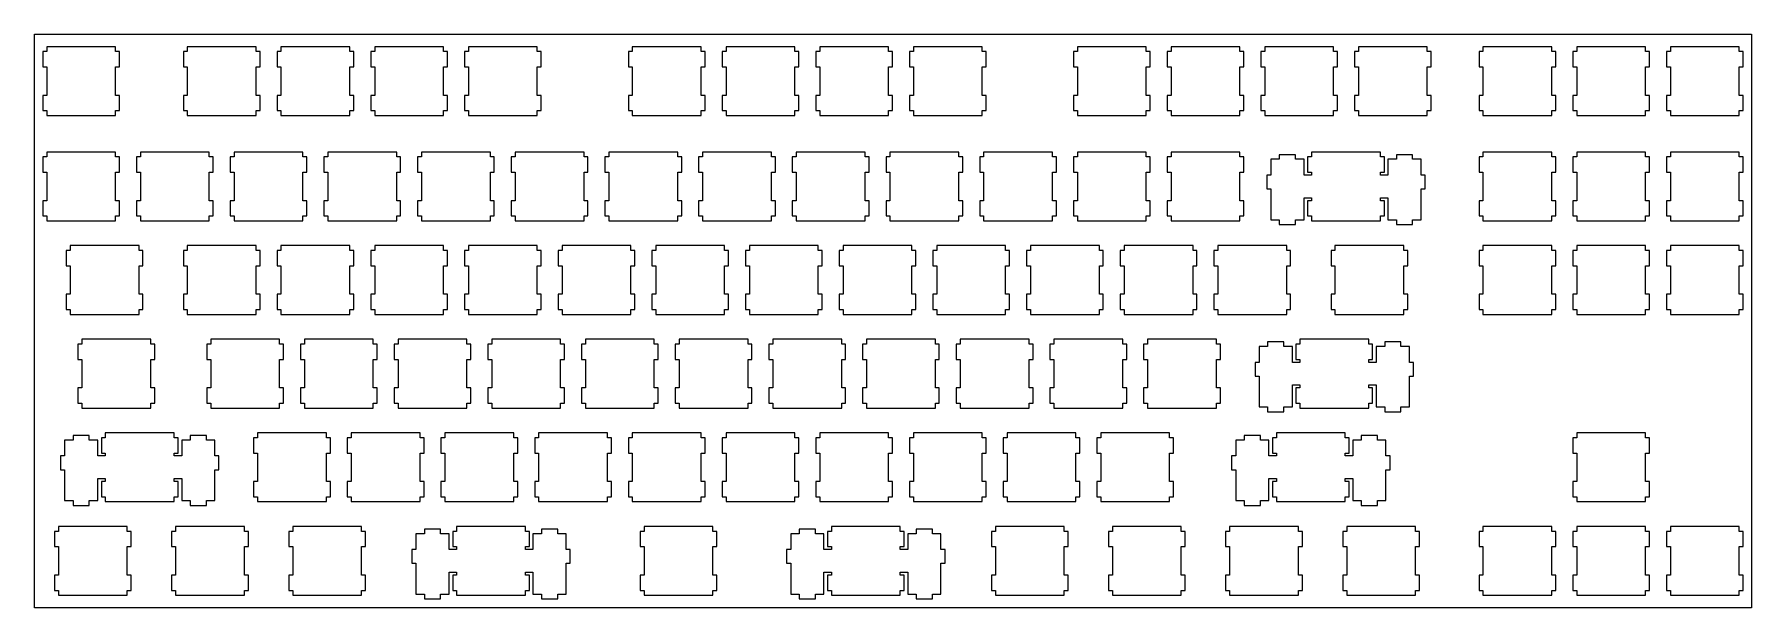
# Model space of a CAD drawing. Extents: x 0 to 349, y 0 to 117.
import ezdxf

# ---------------------------------------------------------------- set-up
doc = ezdxf.new("R2010")
doc.units = 0
doc.layers.get('0').update_dxf_attribs({"linetype": 'CONTINUOUS'})

msp = doc.modelspace()

# ---------------------------------------------------------------- linework, layer by layer
at = {"color": 0}
for p, q in [((0.09508, 117.027), (349.282, 117.027)), ((0.09508, 0.34589), (0.09508, 117.027)), ((349.282, 117.027), (349.282, 0.34589)), ((2.61965, 113.502), (1.81901, 113.502)), ((1.81901, 113.502), (1.81901, 110.403)), ((2.61965, 114.502), (2.61965, 113.502)), ((16.6192, 114.502), (2.61965, 114.502)), ((16.6192, 113.502), (16.6192, 114.502)), ((17.4198, 113.502), (16.6192, 113.502)), ((17.4198, 110.403), (17.4198, 113.502)), ((31.1947, 113.502), (30.394, 113.502)), ((30.394, 113.502), (30.394, 110.403)), ((31.1947, 114.502), (31.1947, 113.502)), ((45.194, 114.502), (31.1947, 114.502)), ((45.194, 113.502), (45.194, 114.502)), ((45.9948, 113.502), (45.194, 113.502)), ((45.9948, 110.403), (45.9948, 113.502)), ((50.2447, 113.502), (49.4439, 113.502)), ((49.4439, 113.502), (49.4439, 110.403)), ((50.2447, 114.502), (50.2447, 113.502)), ((64.244, 114.502), (50.2447, 114.502)), ((64.244, 113.502), (64.244, 114.502)), ((65.0448, 113.502), (64.244, 113.502)), ((65.0448, 110.403), (65.0448, 113.502)), ((69.2947, 113.502), (68.4939, 113.502)), ((68.4939, 113.502), (68.4939, 110.403)), ((69.2947, 114.502), (69.2947, 113.502)), ((83.294, 114.502), (69.2947, 114.502)), ((83.294, 113.502), (83.294, 114.502)), ((84.0948, 113.502), (83.294, 113.502)), ((84.0948, 110.403), (84.0948, 113.502)), ((88.3447, 113.502), (87.5439, 113.502)), ((87.5439, 113.502), (87.5439, 110.403)), ((88.3447, 114.502), (88.3447, 113.502)), ((102.344, 114.502), (88.3447, 114.502)), ((102.344, 113.502), (102.344, 114.502)), ((103.145, 113.502), (102.344, 113.502)), ((103.145, 110.403), (103.145, 113.502)), ((121.682, 113.502), (120.881, 113.502)), ((120.881, 113.502), (120.881, 110.403)), ((121.682, 114.502), (121.682, 113.502)), ((135.682, 114.502), (121.682, 114.502)), ((135.682, 113.502), (135.682, 114.502)), ((136.481, 113.502), (135.682, 113.502)), ((136.481, 110.403), (136.481, 113.502)), ((140.732, 113.502), (139.931, 113.502)), ((139.931, 113.502), (139.931, 110.403)), ((140.732, 114.502), (140.732, 113.502)), ((154.732, 114.502), (140.732, 114.502)), ((154.732, 113.502), (154.732, 114.502)), ((155.531, 113.502), (154.732, 113.502)), ((155.531, 110.403), (155.531, 113.502)), ((159.782, 113.502), (158.981, 113.502)), ((158.981, 113.502), (158.981, 110.403)), ((159.782, 114.502), (159.782, 113.502)), ((173.782, 114.502), (159.782, 114.502)), ((173.782, 113.502), (173.782, 114.502)), ((174.581, 113.502), (173.782, 113.502)), ((174.581, 110.403), (174.581, 113.502)), ((178.832, 113.502), (178.031, 113.502)), ((178.031, 113.502), (178.031, 110.403)), ((178.832, 114.502), (178.832, 113.502)), ((192.832, 114.502), (178.832, 114.502)), ((192.832, 113.502), (192.832, 114.502)), ((193.631, 113.502), (192.832, 113.502)), ((193.631, 110.403), (193.631, 113.502)), ((212.17, 113.502), (211.369, 113.502)), ((211.369, 113.502), (211.369, 110.403)), ((212.17, 114.502), (212.17, 113.502)), ((226.169, 114.502), (212.17, 114.502)), ((226.169, 113.502), (226.169, 114.502)), ((226.97, 113.502), (226.169, 113.502)), ((226.97, 110.403), (226.97, 113.502)), ((231.22, 113.502), (230.419, 113.502)), ((230.419, 113.502), (230.419, 110.403)), ((231.22, 114.502), (231.22, 113.502)), ((245.219, 114.502), (231.22, 114.502)), ((245.219, 113.502), (245.219, 114.502)), ((246.02, 113.502), (245.219, 113.502)), ((246.02, 110.403), (246.02, 113.502)), ((250.27, 113.502), (249.469, 113.502)), ((249.469, 113.502), (249.469, 110.403)), ((250.27, 114.502), (250.27, 113.502)), ((264.269, 114.502), (250.27, 114.502)), ((264.269, 113.502), (264.269, 114.502)), ((265.07, 113.502), (264.269, 113.502)), ((265.07, 110.403), (265.07, 113.502)), ((269.32, 113.502), (268.519, 113.502)), ((268.519, 113.502), (268.519, 110.403)), ((269.32, 114.502), (269.32, 113.502)), ((283.319, 114.502), (269.32, 114.502)), ((283.319, 113.502), (283.319, 114.502)), ((284.12, 113.502), (283.319, 113.502)), ((284.12, 110.403), (284.12, 113.502)), ((294.655, 113.502), (293.856, 113.502)), ((293.856, 113.502), (293.856, 110.403)), ((294.655, 114.502), (294.655, 113.502)), ((308.656, 114.502), (294.655, 114.502)), ((308.656, 113.502), (308.656, 114.502)), ((309.455, 113.502), (308.656, 113.502)), ((309.455, 110.403), (309.455, 113.502)), ((313.705, 113.502), (312.906, 113.502)), ((312.906, 113.502), (312.906, 110.403)), ((313.705, 114.502), (313.705, 113.502)), ((327.706, 114.502), (313.705, 114.502)), ((327.706, 113.502), (327.706, 114.502)), ((328.505, 113.502), (327.706, 113.502)), ((328.505, 110.403), (328.505, 113.502)), ((332.755, 113.502), (331.956, 113.502)), ((331.956, 113.502), (331.956, 110.403)), ((332.755, 114.502), (332.755, 113.502)), ((346.756, 114.502), (332.755, 114.502)), ((346.756, 113.502), (346.756, 114.502)), ((347.555, 113.502), (346.756, 113.502)), ((347.555, 110.403), (347.555, 113.502)), ((1.81901, 110.403), (2.61965, 110.403)), ((2.61965, 110.403), (2.61965, 104.603)), ((16.6192, 104.603), (16.6192, 110.403)), ((16.6192, 110.403), (17.4198, 110.403)), ((30.394, 110.403), (31.1947, 110.403)), ((31.1947, 110.403), (31.1947, 104.603)), ((45.194, 104.603), (45.194, 110.403)), ((45.194, 110.403), (45.9948, 110.403)), ((49.4439, 110.403), (50.2447, 110.403)), ((50.2447, 110.403), (50.2447, 104.603)), ((64.244, 104.603), (64.244, 110.403)), ((64.244, 110.403), (65.0448, 110.403)), ((68.4939, 110.403), (69.2947, 110.403)), ((69.2947, 110.403), (69.2947, 104.603)), ((83.294, 104.603), (83.294, 110.403)), ((83.294, 110.403), (84.0948, 110.403)), ((87.5439, 110.403), (88.3447, 110.403)), ((88.3447, 110.403), (88.3447, 104.603)), ((102.344, 104.603), (102.344, 110.403)), ((102.344, 110.403), (103.145, 110.403)), ((120.881, 110.403), (121.682, 110.403)), ((121.682, 110.403), (121.682, 104.603)), ((135.682, 104.603), (135.682, 110.403)), ((135.682, 110.403), (136.481, 110.403)), ((139.931, 110.403), (140.732, 110.403)), ((140.732, 110.403), (140.732, 104.603)), ((154.732, 104.603), (154.732, 110.403)), ((154.732, 110.403), (155.531, 110.403)), ((158.981, 110.403), (159.782, 110.403)), ((159.782, 110.403), (159.782, 104.603)), ((173.782, 104.603), (173.782, 110.403)), ((173.782, 110.403), (174.581, 110.403)), ((178.031, 110.403), (178.832, 110.403)), ((178.832, 110.403), (178.832, 104.603)), ((192.832, 104.603), (192.832, 110.403)), ((192.832, 110.403), (193.631, 110.403)), ((211.369, 110.403), (212.17, 110.403)), ((212.17, 110.403), (212.17, 104.603)), ((226.169, 104.603), (226.169, 110.403)), ((226.169, 110.403), (226.97, 110.403)), ((230.419, 110.403), (231.22, 110.403)), ((231.22, 110.403), (231.22, 104.603)), ((245.219, 104.603), (245.219, 110.403)), ((245.219, 110.403), (246.02, 110.403)), ((249.469, 110.403), (250.27, 110.403)), ((250.27, 110.403), (250.27, 104.603)), ((264.269, 104.603), (264.269, 110.403)), ((264.269, 110.403), (265.07, 110.403)), ((268.519, 110.403), (269.32, 110.403)), ((269.32, 110.403), (269.32, 104.603)), ((283.319, 104.603), (283.319, 110.403)), ((283.319, 110.403), (284.12, 110.403)), ((293.856, 110.403), (294.655, 110.403)), ((294.655, 110.403), (294.655, 104.603)), ((308.656, 104.603), (308.656, 110.403)), ((308.656, 110.403), (309.455, 110.403)), ((312.906, 110.403), (313.705, 110.403)), ((313.705, 110.403), (313.705, 104.603)), ((327.706, 104.603), (327.706, 110.403)), ((327.706, 110.403), (328.505, 110.403)), ((331.956, 110.403), (332.755, 110.403)), ((332.755, 110.403), (332.755, 104.603)), ((346.756, 104.603), (346.756, 110.403)), ((346.756, 110.403), (347.555, 110.403)), ((2.61965, 104.603), (1.81901, 104.603)), ((1.81901, 104.603), (1.81901, 101.502)), ((1.81901, 101.502), (2.61965, 101.502)), ((2.61965, 101.502), (2.61965, 100.503)), ((17.4198, 104.603), (16.6192, 104.603)), ((16.6192, 100.503), (16.6192, 101.502)), ((16.6192, 101.502), (17.4198, 101.502)), ((17.4198, 101.502), (17.4198, 104.603)), ((31.1947, 104.603), (30.394, 104.603)), ((30.394, 104.603), (30.394, 101.502)), ((30.394, 101.502), (31.1947, 101.502)), ((31.1947, 101.502), (31.1947, 100.503)), ((45.9948, 104.603), (45.194, 104.603)), ((45.194, 100.503), (45.194, 101.502)), ((45.194, 101.502), (45.9948, 101.502)), ((45.9948, 101.502), (45.9948, 104.603)), ((50.2447, 104.603), (49.4439, 104.603)), ((49.4439, 104.603), (49.4439, 101.502)), ((49.4439, 101.502), (50.2447, 101.502)), ((50.2447, 101.502), (50.2447, 100.503)), ((65.0448, 104.603), (64.244, 104.603)), ((64.244, 100.503), (64.244, 101.502)), ((64.244, 101.502), (65.0448, 101.502)), ((65.0448, 101.502), (65.0448, 104.603)), ((69.2947, 104.603), (68.4939, 104.603)), ((68.4939, 104.603), (68.4939, 101.502)), ((68.4939, 101.502), (69.2947, 101.502)), ((69.2947, 101.502), (69.2947, 100.503)), ((84.0948, 104.603), (83.294, 104.603)), ((83.294, 100.503), (83.294, 101.502)), ((83.294, 101.502), (84.0948, 101.502)), ((84.0948, 101.502), (84.0948, 104.603)), ((88.3447, 104.603), (87.5439, 104.603)), ((87.5439, 104.603), (87.5439, 101.502)), ((87.5439, 101.502), (88.3447, 101.502)), ((88.3447, 101.502), (88.3447, 100.503)), ((103.145, 104.603), (102.344, 104.603)), ((102.344, 100.503), (102.344, 101.502)), ((102.344, 101.502), (103.145, 101.502)), ((103.145, 101.502), (103.145, 104.603)), ((121.682, 104.603), (120.881, 104.603)), ((120.881, 104.603), (120.881, 101.502)), ((120.881, 101.502), (121.682, 101.502)), ((121.682, 101.502), (121.682, 100.503)), ((136.481, 104.603), (135.682, 104.603)), ((135.682, 100.503), (135.682, 101.502)), ((135.682, 101.502), (136.481, 101.502)), ((136.481, 101.502), (136.481, 104.603)), ((140.732, 104.603), (139.931, 104.603)), ((139.931, 104.603), (139.931, 101.502)), ((139.931, 101.502), (140.732, 101.502)), ((140.732, 101.502), (140.732, 100.503)), ((155.531, 104.603), (154.732, 104.603)), ((154.732, 100.503), (154.732, 101.502)), ((154.732, 101.502), (155.531, 101.502)), ((155.531, 101.502), (155.531, 104.603)), ((159.782, 104.603), (158.981, 104.603)), ((158.981, 104.603), (158.981, 101.502)), ((158.981, 101.502), (159.782, 101.502)), ((159.782, 101.502), (159.782, 100.503)), ((174.581, 104.603), (173.782, 104.603)), ((173.782, 100.503), (173.782, 101.502)), ((173.782, 101.502), (174.581, 101.502)), ((174.581, 101.502), (174.581, 104.603)), ((178.832, 104.603), (178.031, 104.603)), ((178.031, 104.603), (178.031, 101.502)), ((178.031, 101.502), (178.832, 101.502)), ((178.832, 101.502), (178.832, 100.503)), ((193.631, 104.603), (192.832, 104.603)), ((192.832, 100.503), (192.832, 101.502)), ((192.832, 101.502), (193.631, 101.502)), ((193.631, 101.502), (193.631, 104.603)), ((212.17, 104.603), (211.369, 104.603)), ((211.369, 104.603), (211.369, 101.502)), ((211.369, 101.502), (212.17, 101.502)), ((212.17, 101.502), (212.17, 100.503)), ((226.97, 104.603), (226.169, 104.603)), ((226.169, 100.503), (226.169, 101.502)), ((226.169, 101.502), (226.97, 101.502)), ((226.97, 101.502), (226.97, 104.603)), ((231.22, 104.603), (230.419, 104.603)), ((230.419, 104.603), (230.419, 101.502)), ((230.419, 101.502), (231.22, 101.502)), ((231.22, 101.502), (231.22, 100.503)), ((246.02, 104.603), (245.219, 104.603)), ((245.219, 100.503), (245.219, 101.502)), ((245.219, 101.502), (246.02, 101.502)), ((246.02, 101.502), (246.02, 104.603)), ((250.27, 104.603), (249.469, 104.603)), ((249.469, 104.603), (249.469, 101.502)), ((249.469, 101.502), (250.27, 101.502)), ((250.27, 101.502), (250.27, 100.503)), ((265.07, 104.603), (264.269, 104.603)), ((264.269, 100.503), (264.269, 101.502)), ((264.269, 101.502), (265.07, 101.502)), ((265.07, 101.502), (265.07, 104.603)), ((269.32, 104.603), (268.519, 104.603)), ((268.519, 104.603), (268.519, 101.502)), ((268.519, 101.502), (269.32, 101.502)), ((269.32, 101.502), (269.32, 100.503)), ((284.12, 104.603), (283.319, 104.603)), ((283.319, 100.503), (283.319, 101.502)), ((283.319, 101.502), (284.12, 101.502)), ((284.12, 101.502), (284.12, 104.603)), ((294.655, 104.603), (293.856, 104.603)), ((293.856, 104.603), (293.856, 101.502)), ((293.856, 101.502), (294.655, 101.502)), ((294.655, 101.502), (294.655, 100.503)), ((309.455, 104.603), (308.656, 104.603)), ((308.656, 100.503), (308.656, 101.502)), ((308.656, 101.502), (309.455, 101.502)), ((309.455, 101.502), (309.455, 104.603)), ((313.705, 104.603), (312.906, 104.603)), ((312.906, 104.603), (312.906, 101.502)), ((312.906, 101.502), (313.705, 101.502)), ((313.705, 101.502), (313.705, 100.503)), ((328.505, 104.603), (327.706, 104.603)), ((327.706, 100.503), (327.706, 101.502)), ((327.706, 101.502), (328.505, 101.502)), ((328.505, 101.502), (328.505, 104.603)), ((332.755, 104.603), (331.956, 104.603)), ((331.956, 104.603), (331.956, 101.502)), ((331.956, 101.502), (332.755, 101.502)), ((332.755, 101.502), (332.755, 100.503)), ((347.555, 104.603), (346.756, 104.603)), ((346.756, 100.503), (346.756, 101.502)), ((346.756, 101.502), (347.555, 101.502)), ((347.555, 101.502), (347.555, 104.603)), ((2.61965, 100.503), (16.6192, 100.503)), ((31.1947, 100.503), (45.194, 100.503)), ((50.2447, 100.503), (64.244, 100.503)), ((69.2947, 100.503), (83.294, 100.503)), ((88.3447, 100.503), (102.344, 100.503)), ((121.682, 100.503), (135.682, 100.503)), ((140.732, 100.503), (154.732, 100.503)), ((159.782, 100.503), (173.782, 100.503)), ((178.832, 100.503), (192.832, 100.503)), ((212.17, 100.503), (226.169, 100.503)), ((231.22, 100.503), (245.219, 100.503)), ((250.27, 100.503), (264.269, 100.503)), ((269.32, 100.503), (283.319, 100.503)), ((294.655, 100.503), (308.656, 100.503)), ((313.705, 100.503), (327.706, 100.503)), ((332.755, 100.503), (346.756, 100.503)), ((2.61965, 92.0722), (1.81901, 92.0722)), ((1.81901, 92.0722), (1.81901, 88.9716)), ((2.61965, 93.0712), (2.61965, 92.0722)), ((16.6192, 93.0712), (2.61965, 93.0712)), ((16.6192, 92.0722), (16.6192, 93.0712)), ((17.4198, 92.0722), (16.6192, 92.0722)), ((17.4198, 88.9716), (17.4198, 92.0722)), ((21.6697, 92.0722), (20.869, 92.0722)), ((20.869, 92.0722), (20.869, 88.9716)), ((21.6697, 93.0712), (21.6697, 92.0722)), ((35.669, 93.0712), (21.6697, 93.0712)), ((35.669, 92.0722), (35.669, 93.0712)), ((36.4698, 92.0722), (35.669, 92.0722)), ((36.4698, 88.9716), (36.4698, 92.0722)), ((40.7197, 92.0722), (39.9189, 92.0722)), ((39.9189, 92.0722), (39.9189, 88.9716)), ((40.7197, 93.0712), (40.7197, 92.0722)), ((54.719, 93.0712), (40.7197, 93.0712)), ((54.719, 92.0722), (54.719, 93.0712)), ((55.5198, 92.0722), (54.719, 92.0722)), ((55.5198, 88.9716), (55.5198, 92.0722)), ((59.7697, 92.0722), (58.9689, 92.0722)), ((58.9689, 92.0722), (58.9689, 88.9716)), ((59.7697, 93.0712), (59.7697, 92.0722)), ((73.769, 93.0712), (59.7697, 93.0712)), ((73.769, 92.0722), (73.769, 93.0712)), ((74.5698, 92.0722), (73.769, 92.0722)), ((74.5698, 88.9716), (74.5698, 92.0722)), ((78.8197, 92.0722), (78.0189, 92.0722)), ((78.0189, 92.0722), (78.0189, 88.9716)), ((78.8197, 93.0712), (78.8197, 92.0722)), ((92.819, 93.0712), (78.8197, 93.0712)), ((92.819, 92.0722), (92.819, 93.0712)), ((93.6184, 92.0722), (92.819, 92.0722)), ((93.6184, 88.9716), (93.6184, 92.0722)), ((97.8683, 92.0722), (97.0689, 92.0722)), ((97.0689, 92.0722), (97.0689, 88.9716)), ((97.8683, 93.0712), (97.8683, 92.0722)), ((111.869, 93.0712), (97.8683, 93.0712)), ((111.869, 92.0722), (111.869, 93.0712)), ((112.668, 92.0722), (111.869, 92.0722)), ((112.668, 88.9716), (112.668, 92.0722)), ((116.918, 92.0722), (116.119, 92.0722)), ((116.119, 92.0722), (116.119, 88.9716)), ((116.918, 93.0712), (116.918, 92.0722)), ((130.919, 93.0712), (116.918, 93.0712)), ((130.919, 92.0722), (130.919, 93.0712)), ((131.72, 92.0722), (130.919, 92.0722)), ((131.72, 88.9716), (131.72, 92.0722)), ((135.97, 92.0722), (135.169, 92.0722)), ((135.169, 92.0722), (135.169, 88.9716)), ((135.97, 93.0712), (135.97, 92.0722)), ((149.969, 93.0712), (135.97, 93.0712)), ((149.969, 92.0722), (149.969, 93.0712)), ((150.77, 92.0722), (149.969, 92.0722)), ((150.77, 88.9716), (150.77, 92.0722)), ((155.02, 92.0722), (154.219, 92.0722)), ((154.219, 92.0722), (154.219, 88.9716)), ((155.02, 93.0712), (155.02, 92.0722)), ((169.019, 93.0712), (155.02, 93.0712)), ((169.019, 92.0722), (169.019, 93.0712)), ((169.82, 92.0722), (169.019, 92.0722)), ((169.82, 88.9716), (169.82, 92.0722)), ((174.07, 92.0722), (173.269, 92.0722)), ((173.269, 92.0722), (173.269, 88.9716)), ((174.07, 93.0712), (174.07, 92.0722)), ((188.069, 93.0712), (174.07, 93.0712)), ((188.069, 92.0722), (188.069, 93.0712)), ((188.87, 92.0722), (188.069, 92.0722)), ((188.87, 88.9716), (188.87, 92.0722)), ((193.12, 92.0722), (192.319, 92.0722)), ((192.319, 92.0722), (192.319, 88.9716)), ((193.12, 93.0712), (193.12, 92.0722)), ((207.119, 93.0712), (193.12, 93.0712)), ((207.119, 92.0722), (207.119, 93.0712)), ((207.92, 92.0722), (207.119, 92.0722)), ((207.92, 88.9716), (207.92, 92.0722)), ((212.17, 92.0722), (211.369, 92.0722)), ((211.369, 92.0722), (211.369, 88.9716)), ((212.17, 93.0712), (212.17, 92.0722)), ((226.169, 93.0712), (212.17, 93.0712)), ((226.169, 92.0722), (226.169, 93.0712)), ((226.97, 92.0722), (226.169, 92.0722)), ((226.97, 88.9716), (226.97, 92.0722)), ((231.22, 92.0722), (230.419, 92.0722)), ((230.419, 92.0722), (230.419, 88.9716)), ((231.22, 93.0712), (231.22, 92.0722)), ((245.219, 93.0712), (231.22, 93.0712)), ((245.219, 92.0722), (245.219, 93.0712)), ((246.02, 92.0722), (245.219, 92.0722)), ((246.02, 88.9716), (246.02, 92.0722)), ((253.243, 91.6023), (251.52, 91.6023)), ((251.52, 91.6023), (251.52, 88.3722)), ((256.544, 92.5216), (253.243, 92.5216)), ((253.243, 92.5216), (253.243, 91.6023)), ((256.544, 91.6023), (256.544, 92.5216)), ((258.269, 91.6023), (256.544, 91.6023)), ((258.269, 88.3722), (258.269, 91.6023)), ((259.795, 92.0722), (258.994, 92.0722)), ((258.994, 92.0722), (258.994, 88.9716)), ((259.795, 93.0712), (259.795, 92.0722)), ((273.794, 93.0712), (259.795, 93.0712)), ((273.794, 92.0722), (273.794, 93.0712)), ((274.595, 92.0722), (273.794, 92.0722)), ((274.595, 88.9716), (274.595, 92.0722)), ((277.045, 91.6023), (275.32, 91.6023)), ((275.32, 91.6023), (275.32, 88.3722)), ((280.344, 92.5216), (277.045, 92.5216)), ((277.045, 92.5216), (277.045, 91.6023)), ((280.344, 91.6023), (280.344, 92.5216)), ((282.069, 91.6023), (280.344, 91.6023)), ((282.069, 88.3722), (282.069, 91.6023)), ((294.655, 92.0722), (293.856, 92.0722)), ((293.856, 92.0722), (293.856, 88.9716)), ((294.655, 93.0712), (294.655, 92.0722)), ((308.656, 93.0712), (294.655, 93.0712)), ((308.656, 92.0722), (308.656, 93.0712)), ((309.455, 92.0722), (308.656, 92.0722)), ((309.455, 88.9716), (309.455, 92.0722)), ((313.705, 92.0722), (312.906, 92.0722)), ((312.906, 92.0722), (312.906, 88.9716)), ((313.705, 93.0712), (313.705, 92.0722)), ((327.706, 93.0712), (313.705, 93.0712)), ((327.706, 92.0722), (327.706, 93.0712)), ((328.505, 92.0722), (327.706, 92.0722)), ((328.505, 88.9716), (328.505, 92.0722)), ((332.755, 92.0722), (331.956, 92.0722)), ((331.956, 92.0722), (331.956, 88.9716)), ((332.755, 93.0712), (332.755, 92.0722)), ((346.756, 93.0712), (332.755, 93.0712)), ((346.756, 92.0722), (346.756, 93.0712)), ((347.555, 92.0722), (346.756, 92.0722)), ((347.555, 88.9716), (347.555, 92.0722)), ((1.81901, 88.9716), (2.61965, 88.9716)), ((2.61965, 88.9716), (2.61965, 83.1716)), ((16.6192, 83.1716), (16.6192, 88.9716)), ((16.6192, 88.9716), (17.4198, 88.9716)), ((20.869, 88.9716), (21.6697, 88.9716)), ((21.6697, 88.9716), (21.6697, 83.1716)), ((35.669, 83.1716), (35.669, 88.9716)), ((35.669, 88.9716), (36.4698, 88.9716)), ((39.9189, 88.9716), (40.7197, 88.9716)), ((40.7197, 88.9716), (40.7197, 83.1716)), ((54.719, 83.1716), (54.719, 88.9716)), ((54.719, 88.9716), (55.5198, 88.9716)), ((58.9689, 88.9716), (59.7697, 88.9716)), ((59.7697, 88.9716), (59.7697, 83.1716)), ((73.769, 83.1716), (73.769, 88.9716)), ((73.769, 88.9716), (74.5698, 88.9716)), ((78.0189, 88.9716), (78.8197, 88.9716)), ((78.8197, 88.9716), (78.8197, 83.1716)), ((92.819, 83.1716), (92.819, 88.9716)), ((92.819, 88.9716), (93.6184, 88.9716)), ((97.0689, 88.9716), (97.8683, 88.9716)), ((97.8683, 88.9716), (97.8683, 83.1716)), ((111.869, 83.1716), (111.869, 88.9716)), ((111.869, 88.9716), (112.668, 88.9716)), ((116.119, 88.9716), (116.918, 88.9716)), ((116.918, 88.9716), (116.918, 83.1716)), ((130.919, 83.1716), (130.919, 88.9716)), ((130.919, 88.9716), (131.72, 88.9716)), ((135.169, 88.9716), (135.97, 88.9716)), ((135.97, 88.9716), (135.97, 83.1716)), ((149.969, 83.1716), (149.969, 88.9716)), ((149.969, 88.9716), (150.77, 88.9716)), ((154.219, 88.9716), (155.02, 88.9716)), ((155.02, 88.9716), (155.02, 83.1716)), ((169.019, 83.1716), (169.019, 88.9716)), ((169.019, 88.9716), (169.82, 88.9716)), ((173.269, 88.9716), (174.07, 88.9716)), ((174.07, 88.9716), (174.07, 83.1716)), ((188.069, 83.1716), (188.069, 88.9716)), ((188.069, 88.9716), (188.87, 88.9716)), ((192.319, 88.9716), (193.12, 88.9716)), ((193.12, 88.9716), (193.12, 83.1716)), ((207.119, 83.1716), (207.119, 88.9716)), ((207.119, 88.9716), (207.92, 88.9716)), ((211.369, 88.9716), (212.17, 88.9716)), ((212.17, 88.9716), (212.17, 83.1716)), ((226.169, 83.1716), (226.169, 88.9716)), ((226.169, 88.9716), (226.97, 88.9716)), ((230.419, 88.9716), (231.22, 88.9716)), ((231.22, 88.9716), (231.22, 83.1716)), ((245.219, 83.1716), (245.219, 88.9716)), ((245.219, 88.9716), (246.02, 88.9716)), ((251.52, 88.3722), (250.694, 88.3722)), ((250.694, 88.3722), (250.694, 85.5719)), ((259.795, 88.3722), (258.269, 88.3722)), ((258.994, 88.9716), (259.795, 88.9716)), ((259.795, 88.9716), (259.795, 88.3722)), ((273.794, 88.3722), (273.794, 88.9716)), ((273.794, 88.9716), (274.595, 88.9716)), ((275.32, 88.3722), (273.794, 88.3722)), ((282.895, 88.3722), (282.069, 88.3722)), ((282.895, 85.5719), (282.895, 88.3722)), ((293.856, 88.9716), (294.655, 88.9716)), ((294.655, 88.9716), (294.655, 83.1716)), ((308.656, 83.1716), (308.656, 88.9716)), ((308.656, 88.9716), (309.455, 88.9716)), ((312.906, 88.9716), (313.705, 88.9716)), ((313.705, 88.9716), (313.705, 83.1716)), ((327.706, 83.1716), (327.706, 88.9716)), ((327.706, 88.9716), (328.505, 88.9716)), ((331.956, 88.9716), (332.755, 88.9716)), ((332.755, 88.9716), (332.755, 83.1716)), ((346.756, 83.1716), (346.756, 88.9716)), ((346.756, 88.9716), (347.555, 88.9716)), ((250.694, 85.5719), (251.52, 85.5719)), ((251.52, 85.5719), (251.52, 79.302)), ((282.069, 79.302), (282.069, 85.5719)), ((282.069, 85.5719), (282.895, 85.5719)), ((2.61965, 83.1716), (1.81901, 83.1716)), ((1.81901, 83.1716), (1.81901, 80.0724)), ((17.4198, 83.1716), (16.6192, 83.1716)), ((17.4198, 80.0724), (17.4198, 83.1716)), ((21.6697, 83.1716), (20.869, 83.1716)), ((20.869, 83.1716), (20.869, 80.0724)), ((36.4698, 83.1716), (35.669, 83.1716)), ((36.4698, 80.0724), (36.4698, 83.1716)), ((40.7197, 83.1716), (39.9189, 83.1716)), ((39.9189, 83.1716), (39.9189, 80.0724)), ((55.5198, 83.1716), (54.719, 83.1716)), ((55.5198, 80.0724), (55.5198, 83.1716)), ((59.7697, 83.1716), (58.9689, 83.1716)), ((58.9689, 83.1716), (58.9689, 80.0724)), ((74.5698, 83.1716), (73.769, 83.1716)), ((74.5698, 80.0724), (74.5698, 83.1716)), ((78.8197, 83.1716), (78.0189, 83.1716)), ((78.0189, 83.1716), (78.0189, 80.0724)), ((93.6184, 83.1716), (92.819, 83.1716)), ((93.6184, 80.0724), (93.6184, 83.1716)), ((97.8683, 83.1716), (97.0689, 83.1716)), ((97.0689, 83.1716), (97.0689, 80.0724)), ((112.668, 83.1716), (111.869, 83.1716)), ((112.668, 80.0724), (112.668, 83.1716)), ((116.918, 83.1716), (116.119, 83.1716)), ((116.119, 83.1716), (116.119, 80.0724)), ((131.72, 83.1716), (130.919, 83.1716)), ((131.72, 80.0724), (131.72, 83.1716)), ((135.97, 83.1716), (135.169, 83.1716)), ((135.169, 83.1716), (135.169, 80.0724)), ((150.77, 83.1716), (149.969, 83.1716)), ((150.77, 80.0724), (150.77, 83.1716)), ((155.02, 83.1716), (154.219, 83.1716)), ((154.219, 83.1716), (154.219, 80.0724)), ((169.82, 83.1716), (169.019, 83.1716)), ((169.82, 80.0724), (169.82, 83.1716)), ((174.07, 83.1716), (173.269, 83.1716)), ((173.269, 83.1716), (173.269, 80.0724)), ((188.87, 83.1716), (188.069, 83.1716)), ((188.87, 80.0724), (188.87, 83.1716)), ((193.12, 83.1716), (192.319, 83.1716)), ((192.319, 83.1716), (192.319, 80.0724)), ((207.92, 83.1716), (207.119, 83.1716)), ((207.92, 80.0724), (207.92, 83.1716)), ((212.17, 83.1716), (211.369, 83.1716)), ((211.369, 83.1716), (211.369, 80.0724)), ((226.97, 83.1716), (226.169, 83.1716)), ((226.97, 80.0724), (226.97, 83.1716)), ((231.22, 83.1716), (230.419, 83.1716)), ((230.419, 83.1716), (230.419, 80.0724)), ((246.02, 83.1716), (245.219, 83.1716)), ((246.02, 80.0724), (246.02, 83.1716)), ((258.269, 79.302), (258.269, 83.7724)), ((258.269, 83.7724), (259.795, 83.7724)), ((259.795, 83.1716), (258.994, 83.1716)), ((258.994, 83.1716), (258.994, 80.0724)), ((259.795, 83.7724), (259.795, 83.1716)), ((273.794, 83.1716), (273.794, 83.7724)), ((273.794, 83.7724), (275.32, 83.7724)), ((274.595, 83.1716), (273.794, 83.1716)), ((274.595, 80.0724), (274.595, 83.1716)), ((275.32, 83.7724), (275.32, 79.302)), ((294.655, 83.1716), (293.856, 83.1716)), ((293.856, 83.1716), (293.856, 80.0724)), ((309.455, 83.1716), (308.656, 83.1716)), ((309.455, 80.0724), (309.455, 83.1716)), ((313.705, 83.1716), (312.906, 83.1716)), ((312.906, 83.1716), (312.906, 80.0724)), ((328.505, 83.1716), (327.706, 83.1716)), ((328.505, 80.0724), (328.505, 83.1716)), ((332.755, 83.1716), (331.956, 83.1716)), ((331.956, 83.1716), (331.956, 80.0724)), ((347.555, 83.1716), (346.756, 83.1716)), ((347.555, 80.0724), (347.555, 83.1716)), ((1.81901, 80.0724), (2.61965, 80.0724)), ((2.61965, 80.0724), (2.61965, 79.072)), ((2.61965, 79.072), (16.6192, 79.072)), ((16.6192, 79.072), (16.6192, 80.0724)), ((16.6192, 80.0724), (17.4198, 80.0724)), ((20.869, 80.0724), (21.6697, 80.0724)), ((21.6697, 80.0724), (21.6697, 79.072)), ((21.6697, 79.072), (35.669, 79.072)), ((35.669, 79.072), (35.669, 80.0724)), ((35.669, 80.0724), (36.4698, 80.0724)), ((39.9189, 80.0724), (40.7197, 80.0724)), ((40.7197, 80.0724), (40.7197, 79.072)), ((40.7197, 79.072), (54.719, 79.072)), ((54.719, 79.072), (54.719, 80.0724)), ((54.719, 80.0724), (55.5198, 80.0724)), ((58.9689, 80.0724), (59.7697, 80.0724)), ((59.7697, 80.0724), (59.7697, 79.072)), ((59.7697, 79.072), (73.769, 79.072)), ((73.769, 79.072), (73.769, 80.0724)), ((73.769, 80.0724), (74.5698, 80.0724)), ((78.0189, 80.0724), (78.8197, 80.0724)), ((78.8197, 80.0724), (78.8197, 79.072)), ((78.8197, 79.072), (92.819, 79.072)), ((92.819, 79.072), (92.819, 80.0724)), ((92.819, 80.0724), (93.6184, 80.0724)), ((97.0689, 80.0724), (97.8683, 80.0724)), ((97.8683, 80.0724), (97.8683, 79.072)), ((97.8683, 79.072), (111.869, 79.072)), ((111.869, 79.072), (111.869, 80.0724)), ((111.869, 80.0724), (112.668, 80.0724)), ((116.119, 80.0724), (116.918, 80.0724)), ((116.918, 80.0724), (116.918, 79.072)), ((116.918, 79.072), (130.919, 79.072)), ((130.919, 79.072), (130.919, 80.0724)), ((130.919, 80.0724), (131.72, 80.0724)), ((135.169, 80.0724), (135.97, 80.0724)), ((135.97, 80.0724), (135.97, 79.072)), ((135.97, 79.072), (149.969, 79.072)), ((149.969, 79.072), (149.969, 80.0724)), ((149.969, 80.0724), (150.77, 80.0724)), ((154.219, 80.0724), (155.02, 80.0724)), ((155.02, 80.0724), (155.02, 79.072)), ((155.02, 79.072), (169.019, 79.072)), ((169.019, 79.072), (169.019, 80.0724)), ((169.019, 80.0724), (169.82, 80.0724)), ((173.269, 80.0724), (174.07, 80.0724)), ((174.07, 80.0724), (174.07, 79.072)), ((174.07, 79.072), (188.069, 79.072)), ((188.069, 79.072), (188.069, 80.0724)), ((188.069, 80.0724), (188.87, 80.0724)), ((192.319, 80.0724), (193.12, 80.0724)), ((193.12, 80.0724), (193.12, 79.072)), ((193.12, 79.072), (207.119, 79.072)), ((207.119, 79.072), (207.119, 80.0724)), ((207.119, 80.0724), (207.92, 80.0724)), ((211.369, 80.0724), (212.17, 80.0724)), ((212.17, 80.0724), (212.17, 79.072)), ((212.17, 79.072), (226.169, 79.072)), ((226.169, 79.072), (226.169, 80.0724)), ((226.169, 80.0724), (226.97, 80.0724)), ((230.419, 80.0724), (231.22, 80.0724)), ((231.22, 80.0724), (231.22, 79.072)), ((231.22, 79.072), (245.219, 79.072)), ((245.219, 79.072), (245.219, 80.0724)), ((245.219, 80.0724), (246.02, 80.0724)), ((251.52, 79.302), (253.243, 79.302)), ((253.243, 79.302), (253.243, 78.3223)), ((253.243, 78.3223), (256.544, 78.3223)), ((256.544, 78.3223), (256.544, 79.302)), ((256.544, 79.302), (258.269, 79.302)), ((258.994, 80.0724), (259.795, 80.0724)), ((259.795, 80.0724), (259.795, 79.072)), ((259.795, 79.072), (273.794, 79.072)), ((273.794, 79.072), (273.794, 80.0724)), ((273.794, 80.0724), (274.595, 80.0724)), ((275.32, 79.302), (277.045, 79.302)), ((277.045, 79.302), (277.045, 78.3223)), ((277.045, 78.3223), (280.344, 78.3223)), ((280.344, 78.3223), (280.344, 79.302)), ((280.344, 79.302), (282.069, 79.302)), ((293.856, 80.0724), (294.655, 80.0724)), ((294.655, 80.0724), (294.655, 79.072)), ((294.655, 79.072), (308.656, 79.072)), ((308.656, 79.072), (308.656, 80.0724)), ((308.656, 80.0724), (309.455, 80.0724)), ((312.906, 80.0724), (313.705, 80.0724)), ((313.705, 80.0724), (313.705, 79.072)), ((313.705, 79.072), (327.706, 79.072)), ((327.706, 79.072), (327.706, 80.0724)), ((327.706, 80.0724), (328.505, 80.0724)), ((331.956, 80.0724), (332.755, 80.0724)), ((332.755, 80.0724), (332.755, 79.072)), ((332.755, 79.072), (346.756, 79.072)), ((346.756, 79.072), (346.756, 80.0724)), ((346.756, 80.0724), (347.555, 80.0724)), ((7.38216, 74.0212), (7.38216, 73.0222)), ((21.3817, 74.0212), (7.38216, 74.0212)), ((21.3817, 73.0222), (21.3817, 74.0212)), ((31.1947, 74.0212), (31.1947, 73.0222)), ((45.194, 74.0212), (31.1947, 74.0212)), ((45.194, 73.0222), (45.194, 74.0212)), ((50.2447, 74.0212), (50.2447, 73.0222)), ((64.244, 74.0212), (50.2447, 74.0212)), ((64.244, 73.0222), (64.244, 74.0212)), ((69.2947, 74.0212), (69.2947, 73.0222)), ((83.294, 74.0212), (69.2947, 74.0212)), ((83.294, 73.0222), (83.294, 74.0212)), ((88.3447, 74.0212), (88.3447, 73.0222)), ((102.344, 74.0212), (88.3447, 74.0212)), ((102.344, 73.0222), (102.344, 74.0212)), ((107.395, 74.0212), (107.395, 73.0222)), ((121.394, 74.0212), (107.395, 74.0212)), ((121.394, 73.0222), (121.394, 74.0212)), ((126.445, 74.0212), (126.445, 73.0222)), ((140.444, 74.0212), (126.445, 74.0212)), ((140.444, 73.0222), (140.444, 74.0212)), ((145.495, 74.0212), (145.495, 73.0222)), ((159.494, 74.0212), (145.495, 74.0212)), ((159.494, 73.0222), (159.494, 74.0212)), ((164.545, 74.0212), (164.545, 73.0222)), ((178.544, 74.0212), (164.545, 74.0212)), ((178.544, 73.0222), (178.544, 74.0212)), ((183.595, 74.0212), (183.595, 73.0222)), ((197.594, 74.0212), (183.595, 74.0212)), ((197.594, 73.0222), (197.594, 74.0212)), ((202.645, 74.0212), (202.645, 73.0222)), ((216.644, 74.0212), (202.645, 74.0212)), ((216.644, 73.0222), (216.644, 74.0212)), ((221.695, 74.0212), (221.695, 73.0222)), ((235.694, 74.0212), (221.695, 74.0212)), ((235.694, 73.0222), (235.694, 74.0212)), ((240.745, 74.0212), (240.745, 73.0222)), ((254.744, 74.0212), (240.745, 74.0212)), ((254.744, 73.0222), (254.744, 74.0212)), ((264.557, 74.0212), (264.557, 73.0222)), ((278.557, 74.0212), (264.557, 74.0212)), ((278.557, 73.0222), (278.557, 74.0212)), ((294.655, 74.0212), (294.655, 73.0222)), ((308.656, 74.0212), (294.655, 74.0212)), ((308.656, 73.0222), (308.656, 74.0212)), ((313.705, 74.0212), (313.705, 73.0222)), ((327.706, 74.0212), (313.705, 74.0212)), ((327.706, 73.0222), (327.706, 74.0212)), ((332.755, 74.0212), (332.755, 73.0222)), ((346.756, 74.0212), (332.755, 74.0212)), ((346.756, 73.0222), (346.756, 74.0212)), ((7.38216, 73.0222), (6.58153, 73.0222)), ((6.58153, 73.0222), (6.58153, 69.9216)), ((6.58153, 69.9216), (7.38216, 69.9216)), ((7.38216, 69.9216), (7.38216, 64.1216)), ((22.1809, 73.0222), (21.3817, 73.0222)), ((21.3817, 64.1216), (21.3817, 69.9216)), ((21.3817, 69.9216), (22.1809, 69.9216)), ((22.1809, 69.9216), (22.1809, 73.0222)), ((31.1947, 73.0222), (30.394, 73.0222)), ((30.394, 73.0222), (30.394, 69.9216)), ((30.394, 69.9216), (31.1947, 69.9216)), ((31.1947, 69.9216), (31.1947, 64.1216)), ((45.9948, 73.0222), (45.194, 73.0222)), ((45.194, 64.1216), (45.194, 69.9216)), ((45.194, 69.9216), (45.9948, 69.9216)), ((45.9948, 69.9216), (45.9948, 73.0222)), ((50.2447, 73.0222), (49.4439, 73.0222)), ((49.4439, 73.0222), (49.4439, 69.9216)), ((49.4439, 69.9216), (50.2447, 69.9216)), ((50.2447, 69.9216), (50.2447, 64.1216)), ((65.0448, 73.0222), (64.244, 73.0222)), ((64.244, 64.1216), (64.244, 69.9216)), ((64.244, 69.9216), (65.0448, 69.9216)), ((65.0448, 69.9216), (65.0448, 73.0222)), ((69.2947, 73.0222), (68.4939, 73.0222)), ((68.4939, 73.0222), (68.4939, 69.9216)), ((68.4939, 69.9216), (69.2947, 69.9216)), ((69.2947, 69.9216), (69.2947, 64.1216)), ((84.0948, 73.0222), (83.294, 73.0222)), ((83.294, 64.1216), (83.294, 69.9216)), ((83.294, 69.9216), (84.0948, 69.9216)), ((84.0948, 69.9216), (84.0948, 73.0222)), ((88.3447, 73.0222), (87.5439, 73.0222)), ((87.5439, 73.0222), (87.5439, 69.9216)), ((87.5439, 69.9216), (88.3447, 69.9216)), ((88.3447, 69.9216), (88.3447, 64.1216)), ((103.145, 73.0222), (102.344, 73.0222)), ((102.344, 64.1216), (102.344, 69.9216)), ((102.344, 69.9216), (103.145, 69.9216)), ((103.145, 69.9216), (103.145, 73.0222)), ((107.395, 73.0222), (106.594, 73.0222)), ((106.594, 73.0222), (106.594, 69.9216)), ((106.594, 69.9216), (107.395, 69.9216)), ((107.395, 69.9216), (107.395, 64.1216)), ((122.195, 73.0222), (121.394, 73.0222)), ((121.394, 64.1216), (121.394, 69.9216)), ((121.394, 69.9216), (122.195, 69.9216)), ((122.195, 69.9216), (122.195, 73.0222)), ((126.445, 73.0222), (125.644, 73.0222)), ((125.644, 73.0222), (125.644, 69.9216)), ((125.644, 69.9216), (126.445, 69.9216)), ((126.445, 69.9216), (126.445, 64.1216)), ((141.245, 73.0222), (140.444, 73.0222)), ((140.444, 64.1216), (140.444, 69.9216)), ((140.444, 69.9216), (141.245, 69.9216)), ((141.245, 69.9216), (141.245, 73.0222)), ((145.495, 73.0222), (144.694, 73.0222)), ((144.694, 73.0222), (144.694, 69.9216)), ((144.694, 69.9216), (145.495, 69.9216)), ((145.495, 69.9216), (145.495, 64.1216)), ((160.295, 73.0222), (159.494, 73.0222)), ((159.494, 64.1216), (159.494, 69.9216)), ((159.494, 69.9216), (160.295, 69.9216)), ((160.295, 69.9216), (160.295, 73.0222)), ((164.545, 73.0222), (163.744, 73.0222)), ((163.744, 73.0222), (163.744, 69.9216)), ((163.744, 69.9216), (164.545, 69.9216)), ((164.545, 69.9216), (164.545, 64.1216)), ((179.345, 73.0222), (178.544, 73.0222)), ((178.544, 64.1216), (178.544, 69.9216)), ((178.544, 69.9216), (179.345, 69.9216)), ((179.345, 69.9216), (179.345, 73.0222)), ((183.595, 73.0222), (182.794, 73.0222)), ((182.794, 73.0222), (182.794, 69.9216)), ((182.794, 69.9216), (183.595, 69.9216)), ((183.595, 69.9216), (183.595, 64.1216)), ((198.395, 73.0222), (197.594, 73.0222)), ((197.594, 64.1216), (197.594, 69.9216)), ((197.594, 69.9216), (198.395, 69.9216)), ((198.395, 69.9216), (198.395, 73.0222)), ((202.645, 73.0222), (201.844, 73.0222)), ((201.844, 73.0222), (201.844, 69.9216)), ((201.844, 69.9216), (202.645, 69.9216)), ((202.645, 69.9216), (202.645, 64.1216)), ((217.445, 73.0222), (216.644, 73.0222)), ((216.644, 64.1216), (216.644, 69.9216)), ((216.644, 69.9216), (217.445, 69.9216)), ((217.445, 69.9216), (217.445, 73.0222)), ((221.695, 73.0222), (220.894, 73.0222)), ((220.894, 73.0222), (220.894, 69.9216)), ((220.894, 69.9216), (221.695, 69.9216)), ((221.695, 69.9216), (221.695, 64.1216)), ((236.495, 73.0222), (235.694, 73.0222)), ((235.694, 64.1216), (235.694, 69.9216)), ((235.694, 69.9216), (236.495, 69.9216)), ((236.495, 69.9216), (236.495, 73.0222)), ((240.745, 73.0222), (239.944, 73.0222)), ((239.944, 73.0222), (239.944, 69.9216)), ((239.944, 69.9216), (240.745, 69.9216)), ((240.745, 69.9216), (240.745, 64.1216)), ((255.545, 73.0222), (254.744, 73.0222)), ((254.744, 64.1216), (254.744, 69.9216)), ((254.744, 69.9216), (255.545, 69.9216)), ((255.545, 69.9216), (255.545, 73.0222)), ((264.557, 73.0222), (263.756, 73.0222)), ((263.756, 73.0222), (263.756, 69.9216)), ((263.756, 69.9216), (264.557, 69.9216)), ((264.557, 69.9216), (264.557, 64.1216)), ((279.356, 73.0222), (278.557, 73.0222)), ((278.557, 64.1216), (278.557, 69.9216)), ((278.557, 69.9216), (279.356, 69.9216)), ((279.356, 69.9216), (279.356, 73.0222)), ((294.655, 73.0222), (293.856, 73.0222)), ((293.856, 73.0222), (293.856, 69.9216)), ((293.856, 69.9216), (294.655, 69.9216)), ((294.655, 69.9216), (294.655, 64.1216)), ((309.455, 73.0222), (308.656, 73.0222)), ((308.656, 64.1216), (308.656, 69.9216)), ((308.656, 69.9216), (309.455, 69.9216)), ((309.455, 69.9216), (309.455, 73.0222)), ((313.705, 73.0222), (312.906, 73.0222)), ((312.906, 73.0222), (312.906, 69.9216)), ((312.906, 69.9216), (313.705, 69.9216)), ((313.705, 69.9216), (313.705, 64.1216)), ((328.505, 73.0222), (327.706, 73.0222)), ((327.706, 64.1216), (327.706, 69.9216)), ((327.706, 69.9216), (328.505, 69.9216)), ((328.505, 69.9216), (328.505, 73.0222)), ((332.755, 73.0222), (331.956, 73.0222)), ((331.956, 73.0222), (331.956, 69.9216)), ((331.956, 69.9216), (332.755, 69.9216)), ((332.755, 69.9216), (332.755, 64.1216)), ((347.555, 73.0222), (346.756, 73.0222)), ((346.756, 64.1216), (346.756, 69.9216)), ((346.756, 69.9216), (347.555, 69.9216)), ((347.555, 69.9216), (347.555, 73.0222)), ((7.38216, 64.1216), (6.58153, 64.1216)), ((6.58153, 64.1216), (6.58153, 61.0224)), ((22.1809, 64.1216), (21.3817, 64.1216)), ((22.1809, 61.0224), (22.1809, 64.1216)), ((31.1947, 64.1216), (30.394, 64.1216)), ((30.394, 64.1216), (30.394, 61.0224)), ((45.9948, 64.1216), (45.194, 64.1216)), ((45.9948, 61.0224), (45.9948, 64.1216)), ((50.2447, 64.1216), (49.4439, 64.1216)), ((49.4439, 64.1216), (49.4439, 61.0224)), ((65.0448, 64.1216), (64.244, 64.1216)), ((65.0448, 61.0224), (65.0448, 64.1216)), ((69.2947, 64.1216), (68.4939, 64.1216)), ((68.4939, 64.1216), (68.4939, 61.0224)), ((84.0948, 64.1216), (83.294, 64.1216)), ((84.0948, 61.0224), (84.0948, 64.1216)), ((88.3447, 64.1216), (87.5439, 64.1216)), ((87.5439, 64.1216), (87.5439, 61.0224)), ((103.145, 64.1216), (102.344, 64.1216)), ((103.145, 61.0224), (103.145, 64.1216)), ((107.395, 64.1216), (106.594, 64.1216)), ((106.594, 64.1216), (106.594, 61.0224)), ((122.195, 64.1216), (121.394, 64.1216)), ((122.195, 61.0224), (122.195, 64.1216)), ((126.445, 64.1216), (125.644, 64.1216)), ((125.644, 64.1216), (125.644, 61.0224)), ((141.245, 64.1216), (140.444, 64.1216)), ((141.245, 61.0224), (141.245, 64.1216)), ((145.495, 64.1216), (144.694, 64.1216)), ((144.694, 64.1216), (144.694, 61.0224)), ((160.295, 64.1216), (159.494, 64.1216)), ((160.295, 61.0224), (160.295, 64.1216)), ((164.545, 64.1216), (163.744, 64.1216)), ((163.744, 64.1216), (163.744, 61.0224)), ((179.345, 64.1216), (178.544, 64.1216)), ((179.345, 61.0224), (179.345, 64.1216)), ((183.595, 64.1216), (182.794, 64.1216)), ((182.794, 64.1216), (182.794, 61.0224)), ((198.395, 64.1216), (197.594, 64.1216)), ((198.395, 61.0224), (198.395, 64.1216)), ((202.645, 64.1216), (201.844, 64.1216)), ((201.844, 64.1216), (201.844, 61.0224)), ((217.445, 64.1216), (216.644, 64.1216)), ((217.445, 61.0224), (217.445, 64.1216)), ((221.695, 64.1216), (220.894, 64.1216)), ((220.894, 64.1216), (220.894, 61.0224)), ((236.495, 64.1216), (235.694, 64.1216)), ((236.495, 61.0224), (236.495, 64.1216)), ((240.745, 64.1216), (239.944, 64.1216)), ((239.944, 64.1216), (239.944, 61.0224)), ((255.545, 64.1216), (254.744, 64.1216)), ((255.545, 61.0224), (255.545, 64.1216)), ((264.557, 64.1216), (263.756, 64.1216)), ((263.756, 64.1216), (263.756, 61.0224)), ((279.356, 64.1216), (278.557, 64.1216)), ((279.356, 61.0224), (279.356, 64.1216)), ((294.655, 64.1216), (293.856, 64.1216)), ((293.856, 64.1216), (293.856, 61.0224)), ((309.455, 64.1216), (308.656, 64.1216)), ((309.455, 61.0224), (309.455, 64.1216)), ((313.705, 64.1216), (312.906, 64.1216)), ((312.906, 64.1216), (312.906, 61.0224)), ((328.505, 64.1216), (327.706, 64.1216)), ((328.505, 61.0224), (328.505, 64.1216)), ((332.755, 64.1216), (331.956, 64.1216)), ((331.956, 64.1216), (331.956, 61.0224)), ((347.555, 64.1216), (346.756, 64.1216)), ((347.555, 61.0224), (347.555, 64.1216)), ((6.58153, 61.0224), (7.38216, 61.0224)), ((7.38216, 61.0224), (7.38216, 60.022)), ((7.38216, 60.022), (21.3817, 60.022)), ((21.3817, 60.022), (21.3817, 61.0224)), ((21.3817, 61.0224), (22.1809, 61.0224)), ((30.394, 61.0224), (31.1947, 61.0224)), ((31.1947, 61.0224), (31.1947, 60.022)), ((31.1947, 60.022), (45.194, 60.022)), ((45.194, 60.022), (45.194, 61.0224)), ((45.194, 61.0224), (45.9948, 61.0224)), ((49.4439, 61.0224), (50.2447, 61.0224)), ((50.2447, 61.0224), (50.2447, 60.022)), ((50.2447, 60.022), (64.244, 60.022)), ((64.244, 60.022), (64.244, 61.0224)), ((64.244, 61.0224), (65.0448, 61.0224)), ((68.4939, 61.0224), (69.2947, 61.0224)), ((69.2947, 61.0224), (69.2947, 60.022)), ((69.2947, 60.022), (83.294, 60.022)), ((83.294, 60.022), (83.294, 61.0224)), ((83.294, 61.0224), (84.0948, 61.0224)), ((87.5439, 61.0224), (88.3447, 61.0224)), ((88.3447, 61.0224), (88.3447, 60.022)), ((88.3447, 60.022), (102.344, 60.022)), ((102.344, 60.022), (102.344, 61.0224)), ((102.344, 61.0224), (103.145, 61.0224)), ((106.594, 61.0224), (107.395, 61.0224)), ((107.395, 61.0224), (107.395, 60.022)), ((107.395, 60.022), (121.394, 60.022)), ((121.394, 60.022), (121.394, 61.0224)), ((121.394, 61.0224), (122.195, 61.0224)), ((125.644, 61.0224), (126.445, 61.0224)), ((126.445, 61.0224), (126.445, 60.022)), ((126.445, 60.022), (140.444, 60.022)), ((140.444, 60.022), (140.444, 61.0224)), ((140.444, 61.0224), (141.245, 61.0224)), ((144.694, 61.0224), (145.495, 61.0224)), ((145.495, 61.0224), (145.495, 60.022)), ((145.495, 60.022), (159.494, 60.022)), ((159.494, 60.022), (159.494, 61.0224)), ((159.494, 61.0224), (160.295, 61.0224)), ((163.744, 61.0224), (164.545, 61.0224)), ((164.545, 61.0224), (164.545, 60.022)), ((164.545, 60.022), (178.544, 60.022)), ((178.544, 60.022), (178.544, 61.0224)), ((178.544, 61.0224), (179.345, 61.0224)), ((182.794, 61.0224), (183.595, 61.0224)), ((183.595, 61.0224), (183.595, 60.022)), ((183.595, 60.022), (197.594, 60.022)), ((197.594, 60.022), (197.594, 61.0224)), ((197.594, 61.0224), (198.395, 61.0224)), ((201.844, 61.0224), (202.645, 61.0224)), ((202.645, 61.0224), (202.645, 60.022)), ((202.645, 60.022), (216.644, 60.022)), ((216.644, 60.022), (216.644, 61.0224)), ((216.644, 61.0224), (217.445, 61.0224)), ((220.894, 61.0224), (221.695, 61.0224)), ((221.695, 61.0224), (221.695, 60.022)), ((221.695, 60.022), (235.694, 60.022)), ((235.694, 60.022), (235.694, 61.0224)), ((235.694, 61.0224), (236.495, 61.0224)), ((239.944, 61.0224), (240.745, 61.0224)), ((240.745, 61.0224), (240.745, 60.022)), ((240.745, 60.022), (254.744, 60.022)), ((254.744, 60.022), (254.744, 61.0224)), ((254.744, 61.0224), (255.545, 61.0224)), ((263.756, 61.0224), (264.557, 61.0224)), ((264.557, 61.0224), (264.557, 60.022)), ((264.557, 60.022), (278.557, 60.022)), ((278.557, 60.022), (278.557, 61.0224)), ((278.557, 61.0224), (279.356, 61.0224)), ((293.856, 61.0224), (294.655, 61.0224)), ((294.655, 61.0224), (294.655, 60.022)), ((294.655, 60.022), (308.656, 60.022)), ((308.656, 60.022), (308.656, 61.0224)), ((308.656, 61.0224), (309.455, 61.0224)), ((312.906, 61.0224), (313.705, 61.0224)), ((313.705, 61.0224), (313.705, 60.022)), ((313.705, 60.022), (327.706, 60.022)), ((327.706, 60.022), (327.706, 61.0224)), ((327.706, 61.0224), (328.505, 61.0224)), ((331.956, 61.0224), (332.755, 61.0224)), ((332.755, 61.0224), (332.755, 60.022)), ((332.755, 60.022), (346.756, 60.022)), ((346.756, 60.022), (346.756, 61.0224)), ((346.756, 61.0224), (347.555, 61.0224)), ((9.76203, 53.9722), (8.96278, 53.9722)), ((8.96278, 53.9722), (8.96278, 50.8716)), ((9.76203, 54.9712), (9.76203, 53.9722)), ((23.7629, 54.9712), (9.76203, 54.9712)), ((23.7629, 53.9722), (23.7629, 54.9712)), ((24.5622, 53.9722), (23.7629, 53.9722)), ((24.5622, 50.8716), (24.5622, 53.9722)), ((35.9572, 53.9722), (35.1565, 53.9722)), ((35.1565, 53.9722), (35.1565, 50.8716)), ((35.9572, 54.9712), (35.9572, 53.9722)), ((49.9565, 54.9712), (35.9572, 54.9712)), ((49.9565, 53.9722), (49.9565, 54.9712)), ((50.7559, 53.9722), (49.9565, 53.9722)), ((50.7559, 50.8716), (50.7559, 53.9722)), ((55.0072, 53.9722), (54.2064, 53.9722)), ((54.2064, 53.9722), (54.2064, 50.8716)), ((55.0072, 54.9712), (55.0072, 53.9722)), ((69.0065, 54.9712), (55.0072, 54.9712)), ((69.0065, 53.9722), (69.0065, 54.9712)), ((69.8059, 53.9722), (69.0065, 53.9722)), ((69.8059, 50.8716), (69.8059, 53.9722)), ((74.0572, 53.9722), (73.2564, 53.9722)), ((73.2564, 53.9722), (73.2564, 50.8716)), ((74.0572, 54.9712), (74.0572, 53.9722)), ((88.0565, 54.9712), (74.0572, 54.9712)), ((88.0565, 53.9722), (88.0565, 54.9712)), ((88.8559, 53.9722), (88.0565, 53.9722)), ((88.8559, 50.8716), (88.8559, 53.9722)), ((93.1072, 53.9722), (92.3064, 53.9722)), ((92.3064, 53.9722), (92.3064, 50.8716)), ((93.1072, 54.9712), (93.1072, 53.9722)), ((107.107, 54.9712), (93.1072, 54.9712)), ((107.107, 53.9722), (107.107, 54.9712)), ((107.906, 53.9722), (107.107, 53.9722)), ((107.906, 50.8716), (107.906, 53.9722)), ((112.157, 53.9722), (111.356, 53.9722)), ((111.356, 53.9722), (111.356, 50.8716)), ((112.157, 54.9712), (112.157, 53.9722)), ((126.157, 54.9712), (112.157, 54.9712)), ((126.157, 53.9722), (126.157, 54.9712)), ((126.956, 53.9722), (126.157, 53.9722)), ((126.956, 50.8716), (126.956, 53.9722)), ((131.207, 53.9722), (130.406, 53.9722)), ((130.406, 53.9722), (130.406, 50.8716)), ((131.207, 54.9712), (131.207, 53.9722)), ((145.207, 54.9712), (131.207, 54.9712)), ((145.207, 53.9722), (145.207, 54.9712)), ((146.006, 53.9722), (145.207, 53.9722)), ((146.006, 50.8716), (146.006, 53.9722)), ((150.257, 53.9722), (149.456, 53.9722)), ((149.456, 53.9722), (149.456, 50.8716)), ((150.257, 54.9712), (150.257, 53.9722)), ((164.257, 54.9712), (150.257, 54.9712)), ((164.257, 53.9722), (164.257, 54.9712)), ((165.056, 53.9722), (164.257, 53.9722)), ((165.056, 50.8716), (165.056, 53.9722)), ((169.307, 53.9722), (168.506, 53.9722)), ((168.506, 53.9722), (168.506, 50.8716)), ((169.307, 54.9712), (169.307, 53.9722)), ((183.307, 54.9712), (169.307, 54.9712)), ((183.307, 53.9722), (183.307, 54.9712)), ((184.106, 53.9722), (183.307, 53.9722)), ((184.106, 50.8716), (184.106, 53.9722)), ((188.357, 53.9722), (187.556, 53.9722)), ((187.556, 53.9722), (187.556, 50.8716)), ((188.357, 54.9712), (188.357, 53.9722)), ((202.357, 54.9712), (188.357, 54.9712)), ((202.357, 53.9722), (202.357, 54.9712)), ((203.156, 53.9722), (202.357, 53.9722)), ((203.156, 50.8716), (203.156, 53.9722)), ((207.407, 53.9722), (206.606, 53.9722)), ((206.606, 53.9722), (206.606, 50.8716)), ((207.407, 54.9712), (207.407, 53.9722)), ((221.407, 54.9712), (207.407, 54.9712)), ((221.407, 53.9722), (221.407, 54.9712)), ((222.206, 53.9722), (221.407, 53.9722)), ((222.206, 50.8716), (222.206, 53.9722)), ((226.457, 53.9722), (225.656, 53.9722)), ((225.656, 53.9722), (225.656, 50.8716)), ((226.457, 54.9712), (226.457, 53.9722)), ((240.457, 54.9712), (226.457, 54.9712)), ((240.457, 53.9722), (240.457, 54.9712)), ((241.256, 53.9722), (240.457, 53.9722)), ((241.256, 50.8716), (241.256, 53.9722)), ((250.862, 53.5023), (249.137, 53.5023)), ((249.137, 53.5023), (249.137, 50.2722)), ((254.161, 54.4216), (250.862, 54.4216)), ((250.862, 54.4216), (250.862, 53.5023)), ((254.161, 53.5023), (254.161, 54.4216)), ((255.888, 53.5023), (254.161, 53.5023)), ((255.888, 50.2722), (255.888, 53.5023)), ((257.412, 53.9722), (256.611, 53.9722)), ((256.611, 53.9722), (256.611, 50.8716)), ((257.412, 54.9712), (257.412, 53.9722)), ((271.413, 54.9712), (257.412, 54.9712)), ((271.413, 53.9722), (271.413, 54.9712)), ((272.212, 53.9722), (271.413, 53.9722)), ((272.212, 50.8716), (272.212, 53.9722)), ((274.662, 53.5023), (272.937, 53.5023)), ((272.937, 53.5023), (272.937, 50.2722)), ((277.963, 54.4216), (274.662, 54.4216)), ((274.662, 54.4216), (274.662, 53.5023)), ((277.963, 53.5023), (277.963, 54.4216)), ((279.688, 53.5023), (277.963, 53.5023)), ((279.688, 50.2722), (279.688, 53.5023)), ((8.96278, 50.8716), (9.76203, 50.8716)), ((9.76203, 50.8716), (9.76203, 45.0716)), ((23.7629, 45.0716), (23.7629, 50.8716)), ((23.7629, 50.8716), (24.5622, 50.8716)), ((35.1565, 50.8716), (35.9572, 50.8716)), ((35.9572, 50.8716), (35.9572, 45.0716)), ((49.9565, 45.0716), (49.9565, 50.8716)), ((49.9565, 50.8716), (50.7559, 50.8716)), ((54.2064, 50.8716), (55.0072, 50.8716)), ((55.0072, 50.8716), (55.0072, 45.0716)), ((69.0065, 45.0716), (69.0065, 50.8716)), ((69.0065, 50.8716), (69.8059, 50.8716)), ((73.2564, 50.8716), (74.0572, 50.8716)), ((74.0572, 50.8716), (74.0572, 45.0716)), ((88.0565, 45.0716), (88.0565, 50.8716)), ((88.0565, 50.8716), (88.8559, 50.8716)), ((92.3064, 50.8716), (93.1072, 50.8716)), ((93.1072, 50.8716), (93.1072, 45.0716)), ((107.107, 45.0716), (107.107, 50.8716)), ((107.107, 50.8716), (107.906, 50.8716)), ((111.356, 50.8716), (112.157, 50.8716)), ((112.157, 50.8716), (112.157, 45.0716)), ((126.157, 45.0716), (126.157, 50.8716)), ((126.157, 50.8716), (126.956, 50.8716)), ((130.406, 50.8716), (131.207, 50.8716)), ((131.207, 50.8716), (131.207, 45.0716)), ((145.207, 45.0716), (145.207, 50.8716)), ((145.207, 50.8716), (146.006, 50.8716)), ((149.456, 50.8716), (150.257, 50.8716)), ((150.257, 50.8716), (150.257, 45.0716)), ((164.257, 45.0716), (164.257, 50.8716)), ((164.257, 50.8716), (165.056, 50.8716)), ((168.506, 50.8716), (169.307, 50.8716)), ((169.307, 50.8716), (169.307, 45.0716)), ((183.307, 45.0716), (183.307, 50.8716)), ((183.307, 50.8716), (184.106, 50.8716)), ((187.556, 50.8716), (188.357, 50.8716)), ((188.357, 50.8716), (188.357, 45.0716)), ((202.357, 45.0716), (202.357, 50.8716)), ((202.357, 50.8716), (203.156, 50.8716)), ((206.606, 50.8716), (207.407, 50.8716)), ((207.407, 50.8716), (207.407, 45.0716)), ((221.407, 45.0716), (221.407, 50.8716)), ((221.407, 50.8716), (222.206, 50.8716)), ((225.656, 50.8716), (226.457, 50.8716)), ((226.457, 50.8716), (226.457, 45.0716)), ((240.457, 45.0716), (240.457, 50.8716)), ((240.457, 50.8716), (241.256, 50.8716)), ((249.137, 50.2722), (248.313, 50.2722)), ((248.313, 50.2722), (248.313, 47.4719)), ((257.412, 50.2722), (255.888, 50.2722)), ((256.611, 50.8716), (257.412, 50.8716)), ((257.412, 50.8716), (257.412, 50.2722)), ((271.413, 50.2722), (271.413, 50.8716)), ((271.413, 50.8716), (272.212, 50.8716)), ((272.937, 50.2722), (271.413, 50.2722)), ((280.512, 50.2722), (279.688, 50.2722)), ((280.512, 47.4719), (280.512, 50.2722)), ((248.313, 47.4719), (249.137, 47.4719)), ((249.137, 47.4719), (249.137, 41.202)), ((255.888, 41.202), (255.888, 45.6724)), ((255.888, 45.6724), (257.412, 45.6724)), ((257.412, 45.6724), (257.412, 45.0716)), ((271.413, 45.0716), (271.413, 45.6724)), ((271.413, 45.6724), (272.937, 45.6724)), ((272.937, 45.6724), (272.937, 41.202)), ((279.688, 41.202), (279.688, 47.4719)), ((279.688, 47.4719), (280.512, 47.4719)), ((9.76203, 45.0716), (8.96278, 45.0716)), ((8.96278, 45.0716), (8.96278, 41.9724)), ((8.96278, 41.9724), (9.76203, 41.9724)), ((9.76203, 41.9724), (9.76203, 40.972)), ((24.5622, 45.0716), (23.7629, 45.0716)), ((23.7629, 40.972), (23.7629, 41.9724)), ((23.7629, 41.9724), (24.5622, 41.9724)), ((24.5622, 41.9724), (24.5622, 45.0716)), ((35.9572, 45.0716), (35.1565, 45.0716)), ((35.1565, 45.0716), (35.1565, 41.9724)), ((35.1565, 41.9724), (35.9572, 41.9724)), ((35.9572, 41.9724), (35.9572, 40.972)), ((50.7559, 45.0716), (49.9565, 45.0716)), ((49.9565, 40.972), (49.9565, 41.9724)), ((49.9565, 41.9724), (50.7559, 41.9724)), ((50.7559, 41.9724), (50.7559, 45.0716)), ((55.0072, 45.0716), (54.2064, 45.0716)), ((54.2064, 45.0716), (54.2064, 41.9724)), ((54.2064, 41.9724), (55.0072, 41.9724)), ((55.0072, 41.9724), (55.0072, 40.972)), ((69.8059, 45.0716), (69.0065, 45.0716)), ((69.0065, 40.972), (69.0065, 41.9724)), ((69.0065, 41.9724), (69.8059, 41.9724)), ((69.8059, 41.9724), (69.8059, 45.0716)), ((74.0572, 45.0716), (73.2564, 45.0716)), ((73.2564, 45.0716), (73.2564, 41.9724)), ((73.2564, 41.9724), (74.0572, 41.9724)), ((74.0572, 41.9724), (74.0572, 40.972)), ((88.8559, 45.0716), (88.0565, 45.0716)), ((88.0565, 40.972), (88.0565, 41.9724)), ((88.0565, 41.9724), (88.8559, 41.9724)), ((88.8559, 41.9724), (88.8559, 45.0716)), ((93.1072, 45.0716), (92.3064, 45.0716)), ((92.3064, 45.0716), (92.3064, 41.9724)), ((92.3064, 41.9724), (93.1072, 41.9724)), ((93.1072, 41.9724), (93.1072, 40.972)), ((107.906, 45.0716), (107.107, 45.0716)), ((107.107, 40.972), (107.107, 41.9724)), ((107.107, 41.9724), (107.906, 41.9724)), ((107.906, 41.9724), (107.906, 45.0716)), ((112.157, 45.0716), (111.356, 45.0716)), ((111.356, 45.0716), (111.356, 41.9724)), ((111.356, 41.9724), (112.157, 41.9724)), ((112.157, 41.9724), (112.157, 40.972)), ((126.956, 45.0716), (126.157, 45.0716)), ((126.157, 40.972), (126.157, 41.9724)), ((126.157, 41.9724), (126.956, 41.9724)), ((126.956, 41.9724), (126.956, 45.0716)), ((131.207, 45.0716), (130.406, 45.0716)), ((130.406, 45.0716), (130.406, 41.9724)), ((130.406, 41.9724), (131.207, 41.9724)), ((131.207, 41.9724), (131.207, 40.972)), ((146.006, 45.0716), (145.207, 45.0716)), ((145.207, 40.972), (145.207, 41.9724)), ((145.207, 41.9724), (146.006, 41.9724)), ((146.006, 41.9724), (146.006, 45.0716)), ((150.257, 45.0716), (149.456, 45.0716)), ((149.456, 45.0716), (149.456, 41.9724)), ((149.456, 41.9724), (150.257, 41.9724)), ((150.257, 41.9724), (150.257, 40.972)), ((165.056, 45.0716), (164.257, 45.0716)), ((164.257, 40.972), (164.257, 41.9724)), ((164.257, 41.9724), (165.056, 41.9724)), ((165.056, 41.9724), (165.056, 45.0716)), ((169.307, 45.0716), (168.506, 45.0716)), ((168.506, 45.0716), (168.506, 41.9724)), ((168.506, 41.9724), (169.307, 41.9724)), ((169.307, 41.9724), (169.307, 40.972)), ((184.106, 45.0716), (183.307, 45.0716)), ((183.307, 40.972), (183.307, 41.9724)), ((183.307, 41.9724), (184.106, 41.9724)), ((184.106, 41.9724), (184.106, 45.0716)), ((188.357, 45.0716), (187.556, 45.0716)), ((187.556, 45.0716), (187.556, 41.9724)), ((187.556, 41.9724), (188.357, 41.9724)), ((188.357, 41.9724), (188.357, 40.972)), ((203.156, 45.0716), (202.357, 45.0716)), ((202.357, 40.972), (202.357, 41.9724)), ((202.357, 41.9724), (203.156, 41.9724)), ((203.156, 41.9724), (203.156, 45.0716)), ((207.407, 45.0716), (206.606, 45.0716)), ((206.606, 45.0716), (206.606, 41.9724)), ((206.606, 41.9724), (207.407, 41.9724)), ((207.407, 41.9724), (207.407, 40.972)), ((222.206, 45.0716), (221.407, 45.0716)), ((221.407, 40.972), (221.407, 41.9724)), ((221.407, 41.9724), (222.206, 41.9724)), ((222.206, 41.9724), (222.206, 45.0716)), ((226.457, 45.0716), (225.656, 45.0716)), ((225.656, 45.0716), (225.656, 41.9724)), ((225.656, 41.9724), (226.457, 41.9724)), ((226.457, 41.9724), (226.457, 40.972)), ((241.256, 45.0716), (240.457, 45.0716)), ((240.457, 40.972), (240.457, 41.9724)), ((240.457, 41.9724), (241.256, 41.9724)), ((241.256, 41.9724), (241.256, 45.0716)), ((257.412, 45.0716), (256.611, 45.0716)), ((256.611, 45.0716), (256.611, 41.9724)), ((256.611, 41.9724), (257.412, 41.9724)), ((257.412, 41.9724), (257.412, 40.972)), ((272.212, 45.0716), (271.413, 45.0716)), ((271.413, 40.972), (271.413, 41.9724)), ((271.413, 41.9724), (272.212, 41.9724)), ((272.212, 41.9724), (272.212, 45.0716)), ((9.76203, 40.972), (23.7629, 40.972)), ((35.9572, 40.972), (49.9565, 40.972)), ((55.0072, 40.972), (69.0065, 40.972)), ((74.0572, 40.972), (88.0565, 40.972)), ((93.1072, 40.972), (107.107, 40.972)), ((112.157, 40.972), (126.157, 40.972)), ((131.207, 40.972), (145.207, 40.972)), ((150.257, 40.972), (164.257, 40.972)), ((169.307, 40.972), (183.307, 40.972)), ((188.357, 40.972), (202.357, 40.972)), ((207.407, 40.972), (221.407, 40.972)), ((226.457, 40.972), (240.457, 40.972)), ((249.137, 41.202), (250.862, 41.202)), ((250.862, 41.202), (250.862, 40.2223)), ((250.862, 40.2223), (254.161, 40.2223)), ((254.161, 40.2223), (254.161, 41.202)), ((254.161, 41.202), (255.888, 41.202)), ((257.412, 40.972), (271.413, 40.972)), ((272.937, 41.202), (274.662, 41.202)), ((274.662, 41.202), (274.662, 40.2223)), ((274.662, 40.2223), (277.963, 40.2223)), ((277.963, 40.2223), (277.963, 41.202)), ((277.963, 41.202), (279.688, 41.202)), ((11.2751, 35.3716), (7.97609, 35.3716)), ((7.97609, 35.3716), (7.97609, 34.4523)), ((11.2751, 34.4523), (11.2751, 35.3716)), ((14.5259, 34.9222), (13.7253, 34.9222)), ((13.7253, 34.9222), (13.7253, 31.8217)), ((14.5259, 35.9212), (14.5259, 34.9222)), ((28.5254, 35.9212), (14.5259, 35.9212)), ((28.5254, 34.9222), (28.5254, 35.9212)), ((29.326, 34.9222), (28.5254, 34.9222)), ((29.326, 31.8217), (29.326, 34.9222)), ((35.0752, 35.3716), (31.7748, 35.3716)), ((31.7748, 35.3716), (31.7748, 34.4523)), ((35.0752, 34.4523), (35.0752, 35.3716)), ((45.4822, 34.9222), (44.6814, 34.9222)), ((44.6814, 34.9222), (44.6814, 31.8217)), ((45.4822, 35.9212), (45.4822, 34.9222)), ((59.4815, 35.9212), (45.4822, 35.9212)), ((59.4815, 34.9222), (59.4815, 35.9212)), ((60.2809, 34.9222), (59.4815, 34.9222)), ((60.2809, 31.8217), (60.2809, 34.9222)), ((64.5322, 34.9222), (63.7314, 34.9222)), ((63.7314, 34.9222), (63.7314, 31.8217)), ((64.5322, 35.9212), (64.5322, 34.9222)), ((78.5315, 35.9212), (64.5322, 35.9212)), ((78.5315, 34.9222), (78.5315, 35.9212)), ((79.3309, 34.9222), (78.5315, 34.9222)), ((79.3309, 31.8217), (79.3309, 34.9222)), ((83.5822, 34.9222), (82.7814, 34.9222)), ((82.7814, 34.9222), (82.7814, 31.8217)), ((83.5822, 35.9212), (83.5822, 34.9222)), ((97.5815, 35.9212), (83.5822, 35.9212)), ((97.5815, 34.9222), (97.5815, 35.9212)), ((98.3809, 34.9222), (97.5815, 34.9222)), ((98.3809, 31.8217), (98.3809, 34.9222)), ((102.632, 34.9222), (101.831, 34.9222)), ((101.831, 34.9222), (101.831, 31.8217)), ((102.632, 35.9212), (102.632, 34.9222)), ((116.632, 35.9212), (102.632, 35.9212)), ((116.632, 34.9222), (116.632, 35.9212)), ((117.431, 34.9222), (116.632, 34.9222)), ((117.431, 31.8217), (117.431, 34.9222)), ((121.682, 34.9222), (120.881, 34.9222)), ((120.881, 34.9222), (120.881, 31.8217)), ((121.682, 35.9212), (121.682, 34.9222)), ((135.682, 35.9212), (121.682, 35.9212)), ((135.682, 34.9222), (135.682, 35.9212)), ((136.481, 34.9222), (135.682, 34.9222)), ((136.481, 31.8217), (136.481, 34.9222)), ((140.732, 34.9222), (139.931, 34.9222)), ((139.931, 34.9222), (139.931, 31.8217)), ((140.732, 35.9212), (140.732, 34.9222)), ((154.732, 35.9212), (140.732, 35.9212)), ((154.732, 34.9222), (154.732, 35.9212)), ((155.531, 34.9222), (154.732, 34.9222)), ((155.531, 31.8217), (155.531, 34.9222)), ((159.782, 34.9222), (158.981, 34.9222)), ((158.981, 34.9222), (158.981, 31.8217)), ((159.782, 35.9212), (159.782, 34.9222)), ((173.782, 35.9212), (159.782, 35.9212)), ((173.782, 34.9222), (173.782, 35.9212)), ((174.581, 34.9222), (173.782, 34.9222)), ((174.581, 31.8217), (174.581, 34.9222)), ((178.832, 34.9222), (178.031, 34.9222)), ((178.031, 34.9222), (178.031, 31.8217)), ((178.832, 35.9212), (178.832, 34.9222)), ((192.832, 35.9212), (178.832, 35.9212)), ((192.832, 34.9222), (192.832, 35.9212)), ((193.631, 34.9222), (192.832, 34.9222)), ((193.631, 31.8217), (193.631, 34.9222)), ((197.882, 34.9222), (197.081, 34.9222)), ((197.081, 34.9222), (197.081, 31.8217)), ((197.882, 35.9212), (197.882, 34.9222)), ((211.882, 35.9212), (197.882, 35.9212)), ((211.882, 34.9222), (211.882, 35.9212)), ((212.681, 34.9222), (211.882, 34.9222)), ((212.681, 31.8217), (212.681, 34.9222)), ((216.932, 34.9222), (216.131, 34.9222)), ((216.131, 34.9222), (216.131, 31.8217)), ((216.932, 35.9212), (216.932, 34.9222)), ((230.932, 35.9212), (216.932, 35.9212)), ((230.932, 34.9222), (230.932, 35.9212)), ((231.731, 34.9222), (230.932, 34.9222)), ((231.731, 31.8217), (231.731, 34.9222)), ((249.4, 35.3716), (246.101, 35.3716)), ((246.101, 35.3716), (246.101, 34.4523)), ((249.4, 34.4523), (249.4, 35.3716)), ((252.65, 34.9222), (251.849, 34.9222)), ((251.849, 34.9222), (251.849, 31.8217)), ((252.65, 35.9212), (252.65, 34.9222)), ((266.65, 35.9212), (252.65, 35.9212)), ((266.65, 34.9222), (266.65, 35.9212)), ((267.451, 34.9222), (266.65, 34.9222)), ((267.451, 31.8217), (267.451, 34.9222)), ((273.2, 35.3716), (269.9, 35.3716)), ((269.9, 35.3716), (269.9, 34.4523)), ((273.2, 34.4523), (273.2, 35.3716)), ((313.705, 34.9222), (312.906, 34.9222)), ((312.906, 34.9222), (312.906, 31.8217)), ((313.705, 35.9212), (313.705, 34.9222)), ((327.706, 35.9212), (313.705, 35.9212)), ((327.706, 34.9222), (327.706, 35.9212)), ((328.505, 34.9222), (327.706, 34.9222)), ((328.505, 31.8217), (328.505, 34.9222)), ((7.97609, 34.4523), (6.2508, 34.4523)), ((6.2508, 34.4523), (6.2508, 31.2222)), ((13.0004, 34.4523), (11.2751, 34.4523)), ((13.0004, 31.2222), (13.0004, 34.4523)), ((13.7253, 31.8217), (14.5259, 31.8217)), ((14.5259, 31.8217), (14.5259, 31.2222)), ((28.5254, 31.2222), (28.5254, 31.8217)), ((28.5254, 31.8217), (29.326, 31.8217)), ((31.7748, 34.4523), (30.0509, 34.4523)), ((30.0509, 34.4523), (30.0509, 31.2222)), ((36.8004, 34.4523), (35.0752, 34.4523)), ((36.8004, 31.2222), (36.8004, 34.4523)), ((44.6814, 31.8217), (45.4822, 31.8217)), ((45.4822, 31.8217), (45.4822, 26.0215)), ((59.4815, 26.0215), (59.4815, 31.8217)), ((59.4815, 31.8217), (60.2809, 31.8217)), ((63.7314, 31.8217), (64.5322, 31.8217)), ((64.5322, 31.8217), (64.5322, 26.0215)), ((78.5315, 26.0215), (78.5315, 31.8217)), ((78.5315, 31.8217), (79.3309, 31.8217)), ((82.7814, 31.8217), (83.5822, 31.8217)), ((83.5822, 31.8217), (83.5822, 26.0215)), ((97.5815, 26.0215), (97.5815, 31.8217)), ((97.5815, 31.8217), (98.3809, 31.8217)), ((101.831, 31.8217), (102.632, 31.8217)), ((102.632, 31.8217), (102.632, 26.0215)), ((116.632, 26.0215), (116.632, 31.8217)), ((116.632, 31.8217), (117.431, 31.8217)), ((120.881, 31.8217), (121.682, 31.8217)), ((121.682, 31.8217), (121.682, 26.0215)), ((135.682, 26.0215), (135.682, 31.8217)), ((135.682, 31.8217), (136.481, 31.8217)), ((139.931, 31.8217), (140.732, 31.8217)), ((140.732, 31.8217), (140.732, 26.0215)), ((154.732, 26.0215), (154.732, 31.8217)), ((154.732, 31.8217), (155.531, 31.8217)), ((158.981, 31.8217), (159.782, 31.8217)), ((159.782, 31.8217), (159.782, 26.0215)), ((173.782, 26.0215), (173.782, 31.8217)), ((173.782, 31.8217), (174.581, 31.8217)), ((178.031, 31.8217), (178.832, 31.8217)), ((178.832, 31.8217), (178.832, 26.0215)), ((192.832, 26.0215), (192.832, 31.8217)), ((192.832, 31.8217), (193.631, 31.8217)), ((197.081, 31.8217), (197.882, 31.8217)), ((197.882, 31.8217), (197.882, 26.0215)), ((211.882, 26.0215), (211.882, 31.8217)), ((211.882, 31.8217), (212.681, 31.8217)), ((216.131, 31.8217), (216.932, 31.8217)), ((216.932, 31.8217), (216.932, 26.0215)), ((230.932, 26.0215), (230.932, 31.8217)), ((230.932, 31.8217), (231.731, 31.8217)), ((246.101, 34.4523), (244.376, 34.4523)), ((244.376, 34.4523), (244.376, 31.2222)), ((251.126, 34.4523), (249.4, 34.4523)), ((251.126, 31.2222), (251.126, 34.4523)), ((251.849, 31.8217), (252.65, 31.8217)), ((252.65, 31.8217), (252.65, 31.2222)), ((266.65, 31.2222), (266.65, 31.8217)), ((266.65, 31.8217), (267.451, 31.8217)), ((269.9, 34.4523), (268.176, 34.4523)), ((268.176, 34.4523), (268.176, 31.2222)), ((274.925, 34.4523), (273.2, 34.4523)), ((274.925, 31.2222), (274.925, 34.4523)), ((312.906, 31.8217), (313.705, 31.8217)), ((313.705, 31.8217), (313.705, 26.0215)), ((327.706, 26.0215), (327.706, 31.8217)), ((327.706, 31.8217), (328.505, 31.8217)), ((6.2508, 31.2222), (5.42533, 31.2222)), ((5.42533, 31.2222), (5.42533, 28.422)), ((5.42533, 28.422), (6.2508, 28.422)), ((6.2508, 28.422), (6.2508, 22.152)), ((14.5259, 31.2222), (13.0004, 31.2222)), ((30.0509, 31.2222), (28.5254, 31.2222)), ((37.6259, 31.2222), (36.8004, 31.2222)), ((36.8004, 22.152), (36.8004, 28.422)), ((36.8004, 28.422), (37.6259, 28.422)), ((37.6259, 28.422), (37.6259, 31.2222)), ((244.376, 31.2222), (243.55, 31.2222)), ((243.55, 31.2222), (243.55, 28.422)), ((243.55, 28.422), (244.376, 28.422)), ((244.376, 28.422), (244.376, 22.152)), ((252.65, 31.2222), (251.126, 31.2222)), ((268.176, 31.2222), (266.65, 31.2222)), ((275.751, 31.2222), (274.925, 31.2222)), ((274.925, 22.152), (274.925, 28.422)), ((274.925, 28.422), (275.751, 28.422)), ((275.751, 28.422), (275.751, 31.2222)), ((13.0004, 22.152), (13.0004, 26.6223)), ((13.0004, 26.6223), (14.5259, 26.6223)), ((14.5259, 26.0215), (13.7253, 26.0215)), ((13.7253, 26.0215), (13.7253, 22.9223)), ((14.5259, 26.6223), (14.5259, 26.0215)), ((28.5254, 26.0215), (28.5254, 26.6223)), ((28.5254, 26.6223), (30.0509, 26.6223)), ((29.326, 26.0215), (28.5254, 26.0215)), ((29.326, 22.9223), (29.326, 26.0215)), ((30.0509, 26.6223), (30.0509, 22.152)), ((45.4822, 26.0215), (44.6814, 26.0215)), ((44.6814, 26.0215), (44.6814, 22.9223)), ((60.2809, 26.0215), (59.4815, 26.0215)), ((60.2809, 22.9223), (60.2809, 26.0215)), ((64.5322, 26.0215), (63.7314, 26.0215)), ((63.7314, 26.0215), (63.7314, 22.9223)), ((79.3309, 26.0215), (78.5315, 26.0215)), ((79.3309, 22.9223), (79.3309, 26.0215)), ((83.5822, 26.0215), (82.7814, 26.0215)), ((82.7814, 26.0215), (82.7814, 22.9223)), ((98.3809, 26.0215), (97.5815, 26.0215)), ((98.3809, 22.9223), (98.3809, 26.0215)), ((102.632, 26.0215), (101.831, 26.0215)), ((101.831, 26.0215), (101.831, 22.9223)), ((117.431, 26.0215), (116.632, 26.0215)), ((117.431, 22.9223), (117.431, 26.0215)), ((121.682, 26.0215), (120.881, 26.0215)), ((120.881, 26.0215), (120.881, 22.9223)), ((136.481, 26.0215), (135.682, 26.0215)), ((136.481, 22.9223), (136.481, 26.0215)), ((140.732, 26.0215), (139.931, 26.0215)), ((139.931, 26.0215), (139.931, 22.9223)), ((155.531, 26.0215), (154.732, 26.0215)), ((155.531, 22.9223), (155.531, 26.0215)), ((159.782, 26.0215), (158.981, 26.0215)), ((158.981, 26.0215), (158.981, 22.9223)), ((174.581, 26.0215), (173.782, 26.0215)), ((174.581, 22.9223), (174.581, 26.0215)), ((178.832, 26.0215), (178.031, 26.0215)), ((178.031, 26.0215), (178.031, 22.9223)), ((193.631, 26.0215), (192.832, 26.0215)), ((193.631, 22.9223), (193.631, 26.0215)), ((197.882, 26.0215), (197.081, 26.0215)), ((197.081, 26.0215), (197.081, 22.9223)), ((212.681, 26.0215), (211.882, 26.0215)), ((212.681, 22.9223), (212.681, 26.0215)), ((216.932, 26.0215), (216.131, 26.0215)), ((216.131, 26.0215), (216.131, 22.9223)), ((231.731, 26.0215), (230.932, 26.0215)), ((231.731, 22.9223), (231.731, 26.0215)), ((251.126, 22.152), (251.126, 26.6223)), ((251.126, 26.6223), (252.65, 26.6223)), ((252.65, 26.0215), (251.849, 26.0215)), ((251.849, 26.0215), (251.849, 22.9223)), ((252.65, 26.6223), (252.65, 26.0215)), ((266.65, 26.0215), (266.65, 26.6223)), ((266.65, 26.6223), (268.176, 26.6223)), ((267.451, 26.0215), (266.65, 26.0215)), ((267.451, 22.9223), (267.451, 26.0215)), ((268.176, 26.6223), (268.176, 22.152)), ((313.705, 26.0215), (312.906, 26.0215)), ((312.906, 26.0215), (312.906, 22.9223)), ((328.505, 26.0215), (327.706, 26.0215)), ((328.505, 22.9223), (328.505, 26.0215)), ((6.2508, 22.152), (7.97609, 22.152)), ((7.97609, 22.152), (7.97609, 21.1722)), ((7.97609, 21.1722), (11.2751, 21.1722)), ((11.2751, 21.1722), (11.2751, 22.152)), ((11.2751, 22.152), (13.0004, 22.152)), ((13.7253, 22.9223), (14.5259, 22.9223)), ((14.5259, 22.9223), (14.5259, 21.9218)), ((14.5259, 21.9218), (28.5254, 21.9218)), ((28.5254, 21.9218), (28.5254, 22.9223)), ((28.5254, 22.9223), (29.326, 22.9223)), ((30.0509, 22.152), (31.7748, 22.152)), ((31.7748, 22.152), (31.7748, 21.1722)), ((31.7748, 21.1722), (35.0752, 21.1722)), ((35.0752, 21.1722), (35.0752, 22.152)), ((35.0752, 22.152), (36.8004, 22.152)), ((44.6814, 22.9223), (45.4822, 22.9223)), ((45.4822, 22.9223), (45.4822, 21.9218)), ((45.4822, 21.9218), (59.4815, 21.9218)), ((59.4815, 21.9218), (59.4815, 22.9223)), ((59.4815, 22.9223), (60.2809, 22.9223)), ((63.7314, 22.9223), (64.5322, 22.9223)), ((64.5322, 22.9223), (64.5322, 21.9218)), ((64.5322, 21.9218), (78.5315, 21.9218)), ((78.5315, 21.9218), (78.5315, 22.9223)), ((78.5315, 22.9223), (79.3309, 22.9223)), ((82.7814, 22.9223), (83.5822, 22.9223)), ((83.5822, 22.9223), (83.5822, 21.9218)), ((83.5822, 21.9218), (97.5815, 21.9218)), ((97.5815, 21.9218), (97.5815, 22.9223)), ((97.5815, 22.9223), (98.3809, 22.9223)), ((101.831, 22.9223), (102.632, 22.9223)), ((102.632, 22.9223), (102.632, 21.9218)), ((102.632, 21.9218), (116.632, 21.9218)), ((116.632, 21.9218), (116.632, 22.9223)), ((116.632, 22.9223), (117.431, 22.9223)), ((120.881, 22.9223), (121.682, 22.9223)), ((121.682, 22.9223), (121.682, 21.9218)), ((121.682, 21.9218), (135.682, 21.9218)), ((135.682, 21.9218), (135.682, 22.9223)), ((135.682, 22.9223), (136.481, 22.9223)), ((139.931, 22.9223), (140.732, 22.9223)), ((140.732, 22.9223), (140.732, 21.9218)), ((140.732, 21.9218), (154.732, 21.9218)), ((154.732, 21.9218), (154.732, 22.9223)), ((154.732, 22.9223), (155.531, 22.9223)), ((158.981, 22.9223), (159.782, 22.9223)), ((159.782, 22.9223), (159.782, 21.9218)), ((159.782, 21.9218), (173.782, 21.9218)), ((173.782, 21.9218), (173.782, 22.9223)), ((173.782, 22.9223), (174.581, 22.9223)), ((178.031, 22.9223), (178.832, 22.9223)), ((178.832, 22.9223), (178.832, 21.9218)), ((178.832, 21.9218), (192.832, 21.9218)), ((192.832, 21.9218), (192.832, 22.9223)), ((192.832, 22.9223), (193.631, 22.9223)), ((197.081, 22.9223), (197.882, 22.9223)), ((197.882, 22.9223), (197.882, 21.9218)), ((197.882, 21.9218), (211.882, 21.9218)), ((211.882, 21.9218), (211.882, 22.9223)), ((211.882, 22.9223), (212.681, 22.9223)), ((216.131, 22.9223), (216.932, 22.9223)), ((216.932, 22.9223), (216.932, 21.9218)), ((216.932, 21.9218), (230.932, 21.9218)), ((230.932, 21.9218), (230.932, 22.9223)), ((230.932, 22.9223), (231.731, 22.9223)), ((244.376, 22.152), (246.101, 22.152)), ((246.101, 22.152), (246.101, 21.1722)), ((246.101, 21.1722), (249.4, 21.1722)), ((249.4, 21.1722), (249.4, 22.152)), ((249.4, 22.152), (251.126, 22.152)), ((251.849, 22.9223), (252.65, 22.9223)), ((252.65, 22.9223), (252.65, 21.9218)), ((252.65, 21.9218), (266.65, 21.9218)), ((266.65, 21.9218), (266.65, 22.9223)), ((266.65, 22.9223), (267.451, 22.9223)), ((268.176, 22.152), (269.9, 22.152)), ((269.9, 22.152), (269.9, 21.1722)), ((269.9, 21.1722), (273.2, 21.1722)), ((273.2, 21.1722), (273.2, 22.152)), ((273.2, 22.152), (274.925, 22.152)), ((312.906, 22.9223), (313.705, 22.9223)), ((313.705, 22.9223), (313.705, 21.9218)), ((313.705, 21.9218), (327.706, 21.9218)), ((327.706, 21.9218), (327.706, 22.9223)), ((327.706, 22.9223), (328.505, 22.9223)), ((5.00091, 15.8722), (4.20028, 15.8722)), ((4.20028, 15.8722), (4.20028, 12.7716)), ((5.00091, 16.8713), (5.00091, 15.8722)), ((19.0004, 16.8713), (5.00091, 16.8713)), ((19.0004, 15.8722), (19.0004, 16.8713)), ((19.801, 15.8722), (19.0004, 15.8722)), ((19.801, 12.7716), (19.801, 15.8722)), ((28.812, 15.8722), (28.0128, 15.8722)), ((28.0128, 15.8722), (28.0128, 12.7716)), ((28.812, 16.8713), (28.812, 15.8722)), ((42.8128, 16.8713), (28.812, 16.8713)), ((42.8128, 15.8722), (42.8128, 16.8713)), ((43.6122, 15.8722), (42.8128, 15.8722)), ((43.6122, 12.7716), (43.6122, 15.8722)), ((52.626, 15.8722), (51.8252, 15.8722)), ((51.8252, 15.8722), (51.8252, 12.7716)), ((52.626, 16.8713), (52.626, 15.8722)), ((66.6253, 16.8713), (52.626, 16.8713)), ((66.6253, 15.8722), (66.6253, 16.8713)), ((67.4261, 15.8722), (66.6253, 15.8722)), ((67.4261, 12.7716), (67.4261, 15.8722)), ((79.412, 15.4023), (77.687, 15.4023)), ((77.687, 15.4023), (77.687, 12.1722)), ((82.7126, 16.3215), (79.412, 16.3215)), ((79.412, 16.3215), (79.412, 15.4023)), ((82.7126, 15.4023), (82.7126, 16.3215)), ((84.4381, 15.4023), (82.7126, 15.4023)), ((84.4381, 12.1722), (84.4381, 15.4023)), ((85.9621, 15.8722), (85.1627, 15.8722)), ((85.1627, 15.8722), (85.1627, 12.7716)), ((85.9621, 16.8713), (85.9621, 15.8722)), ((99.9628, 16.8713), (85.9621, 16.8713)), ((99.9628, 15.8722), (99.9628, 16.8713)), ((100.762, 15.8722), (99.9628, 15.8722)), ((100.762, 12.7716), (100.762, 15.8722)), ((103.212, 15.4023), (101.487, 15.4023)), ((101.487, 15.4023), (101.487, 12.1722)), ((106.513, 16.3215), (103.212, 16.3215)), ((103.212, 16.3215), (103.212, 15.4023)), ((106.513, 15.4023), (106.513, 16.3215)), ((108.238, 15.4023), (106.513, 15.4023)), ((108.238, 12.1722), (108.238, 15.4023)), ((124.062, 15.8722), (123.263, 15.8722)), ((123.263, 15.8722), (123.263, 12.7716)), ((124.062, 16.8713), (124.062, 15.8722)), ((138.063, 16.8713), (124.062, 16.8713)), ((138.063, 15.8722), (138.063, 16.8713)), ((138.862, 15.8722), (138.063, 15.8722)), ((138.862, 12.7716), (138.862, 15.8722)), ((155.612, 15.4023), (153.887, 15.4023)), ((153.887, 15.4023), (153.887, 12.1722)), ((158.913, 16.3215), (155.612, 16.3215)), ((155.612, 16.3215), (155.612, 15.4023)), ((158.913, 15.4023), (158.913, 16.3215)), ((160.638, 15.4023), (158.913, 15.4023)), ((160.638, 12.1722), (160.638, 15.4023)), ((162.162, 15.8722), (161.363, 15.8722)), ((161.363, 15.8722), (161.363, 12.7716)), ((162.162, 16.8713), (162.162, 15.8722)), ((176.163, 16.8713), (162.162, 16.8713)), ((176.163, 15.8722), (176.163, 16.8713)), ((176.962, 15.8722), (176.163, 15.8722)), ((176.962, 12.7716), (176.962, 15.8722)), ((179.412, 15.4023), (177.687, 15.4023)), ((177.687, 15.4023), (177.687, 12.1722)), ((182.713, 16.3215), (179.412, 16.3215)), ((179.412, 16.3215), (179.412, 15.4023)), ((182.713, 15.4023), (182.713, 16.3215)), ((184.438, 15.4023), (182.713, 15.4023)), ((184.438, 12.1722), (184.438, 15.4023)), ((195.501, 15.8722), (194.7, 15.8722)), ((194.7, 15.8722), (194.7, 12.7716)), ((195.501, 16.8713), (195.501, 15.8722)), ((209.5, 16.8713), (195.501, 16.8713)), ((209.5, 15.8722), (209.5, 16.8713)), ((210.301, 15.8722), (209.5, 15.8722)), ((210.301, 12.7716), (210.301, 15.8722)), ((219.312, 15.8722), (218.513, 15.8722)), ((218.513, 15.8722), (218.513, 12.7716)), ((219.312, 16.8713), (219.312, 15.8722)), ((233.313, 16.8713), (219.312, 16.8713)), ((233.313, 15.8722), (233.313, 16.8713)), ((234.112, 15.8722), (233.313, 15.8722)), ((234.112, 12.7716), (234.112, 15.8722)), ((243.126, 15.8722), (242.325, 15.8722)), ((242.325, 15.8722), (242.325, 12.7716)), ((243.126, 16.8713), (243.126, 15.8722)), ((257.125, 16.8713), (243.126, 16.8713)), ((257.125, 15.8722), (257.125, 16.8713)), ((257.926, 15.8722), (257.125, 15.8722)), ((257.926, 12.7716), (257.926, 15.8722)), ((266.937, 15.8722), (266.138, 15.8722)), ((266.138, 15.8722), (266.138, 12.7716)), ((266.937, 16.8713), (266.937, 15.8722)), ((280.938, 16.8713), (266.937, 16.8713)), ((280.938, 15.8722), (280.938, 16.8713)), ((281.737, 15.8722), (280.938, 15.8722)), ((281.737, 12.7716), (281.737, 15.8722)), ((294.655, 15.8722), (293.856, 15.8722)), ((293.856, 15.8722), (293.856, 12.7716)), ((294.655, 16.8713), (294.655, 15.8722)), ((308.656, 16.8713), (294.655, 16.8713)), ((308.656, 15.8722), (308.656, 16.8713)), ((309.455, 15.8722), (308.656, 15.8722)), ((309.455, 12.7716), (309.455, 15.8722)), ((313.705, 15.8722), (312.906, 15.8722)), ((312.906, 15.8722), (312.906, 12.7716)), ((313.705, 16.8713), (313.705, 15.8722)), ((327.706, 16.8713), (313.705, 16.8713)), ((327.706, 15.8722), (327.706, 16.8713)), ((328.505, 15.8722), (327.706, 15.8722)), ((328.505, 12.7716), (328.505, 15.8722)), ((332.755, 15.8722), (331.956, 15.8722)), ((331.956, 15.8722), (331.956, 12.7716)), ((332.755, 16.8713), (332.755, 15.8722)), ((346.756, 16.8713), (332.755, 16.8713)), ((346.756, 15.8722), (346.756, 16.8713)), ((347.555, 15.8722), (346.756, 15.8722)), ((347.555, 12.7716), (347.555, 15.8722)), ((4.20028, 12.7716), (5.00091, 12.7716)), ((5.00091, 12.7716), (5.00091, 6.97149)), ((19.0004, 6.97149), (19.0004, 12.7716)), ((19.0004, 12.7716), (19.801, 12.7716)), ((28.0128, 12.7716), (28.812, 12.7716)), ((28.812, 12.7716), (28.812, 6.97149)), ((42.8128, 6.97149), (42.8128, 12.7716)), ((42.8128, 12.7716), (43.6122, 12.7716)), ((51.8252, 12.7716), (52.626, 12.7716)), ((52.626, 12.7716), (52.626, 6.97149)), ((66.6253, 6.97149), (66.6253, 12.7716)), ((66.6253, 12.7716), (67.4261, 12.7716)), ((77.687, 12.1722), (76.8629, 12.1722)), ((76.8629, 12.1722), (76.8629, 9.37204)), ((85.9621, 12.1722), (84.4381, 12.1722)), ((85.1627, 12.7716), (85.9621, 12.7716)), ((85.9621, 12.7716), (85.9621, 12.1722)), ((99.9628, 12.1722), (99.9628, 12.7716)), ((99.9628, 12.7716), (100.762, 12.7716)), ((101.487, 12.1722), (99.9628, 12.1722)), ((109.062, 12.1722), (108.238, 12.1722)), ((109.062, 9.37204), (109.062, 12.1722)), ((123.263, 12.7716), (124.062, 12.7716)), ((124.062, 12.7716), (124.062, 6.97149)), ((138.063, 6.97149), (138.063, 12.7716)), ((138.063, 12.7716), (138.862, 12.7716)), ((153.887, 12.1722), (153.063, 12.1722)), ((153.063, 12.1722), (153.063, 9.37204)), ((162.162, 12.1722), (160.638, 12.1722)), ((161.363, 12.7716), (162.162, 12.7716)), ((162.162, 12.7716), (162.162, 12.1722)), ((176.163, 12.1722), (176.163, 12.7716)), ((176.163, 12.7716), (176.962, 12.7716)), ((177.687, 12.1722), (176.163, 12.1722)), ((185.262, 12.1722), (184.438, 12.1722)), ((185.262, 9.37204), (185.262, 12.1722)), ((194.7, 12.7716), (195.501, 12.7716)), ((195.501, 12.7716), (195.501, 6.97149)), ((209.5, 6.97149), (209.5, 12.7716)), ((209.5, 12.7716), (210.301, 12.7716)), ((218.513, 12.7716), (219.312, 12.7716)), ((219.312, 12.7716), (219.312, 6.97149)), ((233.313, 6.97149), (233.313, 12.7716)), ((233.313, 12.7716), (234.112, 12.7716)), ((242.325, 12.7716), (243.126, 12.7716)), ((243.126, 12.7716), (243.126, 6.97149)), ((257.125, 6.97149), (257.125, 12.7716)), ((257.125, 12.7716), (257.926, 12.7716)), ((266.138, 12.7716), (266.937, 12.7716)), ((266.937, 12.7716), (266.937, 6.97149)), ((280.938, 6.97149), (280.938, 12.7716)), ((280.938, 12.7716), (281.737, 12.7716)), ((293.856, 12.7716), (294.655, 12.7716)), ((294.655, 12.7716), (294.655, 6.97149)), ((308.656, 6.97149), (308.656, 12.7716)), ((308.656, 12.7716), (309.455, 12.7716)), ((312.906, 12.7716), (313.705, 12.7716)), ((313.705, 12.7716), (313.705, 6.97149)), ((327.706, 6.97149), (327.706, 12.7716)), ((327.706, 12.7716), (328.505, 12.7716)), ((331.956, 12.7716), (332.755, 12.7716)), ((332.755, 12.7716), (332.755, 6.97149)), ((346.756, 6.97149), (346.756, 12.7716)), ((346.756, 12.7716), (347.555, 12.7716)), ((76.8629, 9.37204), (77.687, 9.37204)), ((77.687, 9.37204), (77.687, 3.10196)), ((84.4381, 3.10196), (84.4381, 7.5723)), ((84.4381, 7.5723), (85.9621, 7.5723)), ((85.9621, 7.5723), (85.9621, 6.97149)), ((99.9628, 6.97149), (99.9628, 7.5723)), ((99.9628, 7.5723), (101.487, 7.5723)), ((101.487, 7.5723), (101.487, 3.10196)), ((108.238, 3.10196), (108.238, 9.37204)), ((108.238, 9.37204), (109.062, 9.37204)), ((153.063, 9.37204), (153.887, 9.37204)), ((153.887, 9.37204), (153.887, 3.10196)), ((160.638, 3.10196), (160.638, 7.5723)), ((160.638, 7.5723), (162.162, 7.5723)), ((162.162, 7.5723), (162.162, 6.97149)), ((176.163, 6.97149), (176.163, 7.5723)), ((176.163, 7.5723), (177.687, 7.5723)), ((177.687, 7.5723), (177.687, 3.10196)), ((184.438, 3.10196), (184.438, 9.37204)), ((184.438, 9.37204), (185.262, 9.37204)), ((5.00091, 6.97149), (4.20028, 6.97149)), ((4.20028, 6.97149), (4.20028, 3.8723)), ((4.20028, 3.8723), (5.00091, 3.8723)), ((5.00091, 3.8723), (5.00091, 2.87183)), ((19.801, 6.97149), (19.0004, 6.97149)), ((19.0004, 2.87183), (19.0004, 3.8723)), ((19.0004, 3.8723), (19.801, 3.8723)), ((19.801, 3.8723), (19.801, 6.97149)), ((28.812, 6.97149), (28.0128, 6.97149)), ((28.0128, 6.97149), (28.0128, 3.8723)), ((28.0128, 3.8723), (28.812, 3.8723)), ((28.812, 3.8723), (28.812, 2.87183)), ((43.6122, 6.97149), (42.8128, 6.97149)), ((42.8128, 2.87183), (42.8128, 3.8723)), ((42.8128, 3.8723), (43.6122, 3.8723)), ((43.6122, 3.8723), (43.6122, 6.97149)), ((52.626, 6.97149), (51.8252, 6.97149)), ((51.8252, 6.97149), (51.8252, 3.8723)), ((51.8252, 3.8723), (52.626, 3.8723)), ((52.626, 3.8723), (52.626, 2.87183)), ((67.4261, 6.97149), (66.6253, 6.97149)), ((66.6253, 2.87183), (66.6253, 3.8723)), ((66.6253, 3.8723), (67.4261, 3.8723)), ((67.4261, 3.8723), (67.4261, 6.97149)), ((85.9621, 6.97149), (85.1627, 6.97149)), ((85.1627, 6.97149), (85.1627, 3.8723)), ((85.1627, 3.8723), (85.9621, 3.8723)), ((85.9621, 3.8723), (85.9621, 2.87183)), ((100.762, 6.97149), (99.9628, 6.97149)), ((99.9628, 2.87183), (99.9628, 3.8723)), ((99.9628, 3.8723), (100.762, 3.8723)), ((100.762, 3.8723), (100.762, 6.97149)), ((124.062, 6.97149), (123.263, 6.97149)), ((123.263, 6.97149), (123.263, 3.8723)), ((123.263, 3.8723), (124.062, 3.8723)), ((124.062, 3.8723), (124.062, 2.87183)), ((138.862, 6.97149), (138.063, 6.97149)), ((138.063, 2.87183), (138.063, 3.8723)), ((138.063, 3.8723), (138.862, 3.8723)), ((138.862, 3.8723), (138.862, 6.97149)), ((162.162, 6.97149), (161.363, 6.97149)), ((161.363, 6.97149), (161.363, 3.8723)), ((161.363, 3.8723), (162.162, 3.8723)), ((162.162, 3.8723), (162.162, 2.87183)), ((176.962, 6.97149), (176.163, 6.97149)), ((176.163, 2.87183), (176.163, 3.8723)), ((176.163, 3.8723), (176.962, 3.8723)), ((176.962, 3.8723), (176.962, 6.97149)), ((195.501, 6.97149), (194.7, 6.97149)), ((194.7, 6.97149), (194.7, 3.8723)), ((194.7, 3.8723), (195.501, 3.8723)), ((195.501, 3.8723), (195.501, 2.87183)), ((210.301, 6.97149), (209.5, 6.97149)), ((209.5, 2.87183), (209.5, 3.8723)), ((209.5, 3.8723), (210.301, 3.8723)), ((210.301, 3.8723), (210.301, 6.97149)), ((219.312, 6.97149), (218.513, 6.97149)), ((218.513, 6.97149), (218.513, 3.8723)), ((218.513, 3.8723), (219.312, 3.8723)), ((219.312, 3.8723), (219.312, 2.87183)), ((234.112, 6.97149), (233.313, 6.97149)), ((233.313, 2.87183), (233.313, 3.8723)), ((233.313, 3.8723), (234.112, 3.8723)), ((234.112, 3.8723), (234.112, 6.97149)), ((243.126, 6.97149), (242.325, 6.97149)), ((242.325, 6.97149), (242.325, 3.8723)), ((242.325, 3.8723), (243.126, 3.8723)), ((243.126, 3.8723), (243.126, 2.87183)), ((257.926, 6.97149), (257.125, 6.97149)), ((257.125, 2.87183), (257.125, 3.8723)), ((257.125, 3.8723), (257.926, 3.8723)), ((257.926, 3.8723), (257.926, 6.97149)), ((266.937, 6.97149), (266.138, 6.97149)), ((266.138, 6.97149), (266.138, 3.8723)), ((266.138, 3.8723), (266.937, 3.8723)), ((266.937, 3.8723), (266.937, 2.87183)), ((281.737, 6.97149), (280.938, 6.97149)), ((280.938, 2.87183), (280.938, 3.8723)), ((280.938, 3.8723), (281.737, 3.8723)), ((281.737, 3.8723), (281.737, 6.97149)), ((294.655, 6.97149), (293.856, 6.97149)), ((293.856, 6.97149), (293.856, 3.8723)), ((293.856, 3.8723), (294.655, 3.8723)), ((294.655, 3.8723), (294.655, 2.87183)), ((309.455, 6.97149), (308.656, 6.97149)), ((308.656, 2.87183), (308.656, 3.8723)), ((308.656, 3.8723), (309.455, 3.8723)), ((309.455, 3.8723), (309.455, 6.97149)), ((313.705, 6.97149), (312.906, 6.97149)), ((312.906, 6.97149), (312.906, 3.8723)), ((312.906, 3.8723), (313.705, 3.8723)), ((313.705, 3.8723), (313.705, 2.87183)), ((328.505, 6.97149), (327.706, 6.97149)), ((327.706, 2.87183), (327.706, 3.8723)), ((327.706, 3.8723), (328.505, 3.8723)), ((328.505, 3.8723), (328.505, 6.97149)), ((332.755, 6.97149), (331.956, 6.97149)), ((331.956, 6.97149), (331.956, 3.8723)), ((331.956, 3.8723), (332.755, 3.8723)), ((332.755, 3.8723), (332.755, 2.87183)), ((347.555, 6.97149), (346.756, 6.97149)), ((346.756, 2.87183), (346.756, 3.8723)), ((346.756, 3.8723), (347.555, 3.8723)), ((347.555, 3.8723), (347.555, 6.97149)), ((349.282, 0.34589), (0.09508, 0.34589)), ((5.00091, 2.87183), (19.0004, 2.87183)), ((28.812, 2.87183), (42.8128, 2.87183)), ((52.626, 2.87183), (66.6253, 2.87183)), ((77.687, 3.10196), (79.412, 3.10196)), ((79.412, 3.10196), (79.412, 2.12218)), ((79.412, 2.12218), (82.7126, 2.12218)), ((82.7126, 2.12218), (82.7126, 3.10196)), ((82.7126, 3.10196), (84.4381, 3.10196)), ((85.9621, 2.87183), (99.9628, 2.87183)), ((101.487, 3.10196), (103.212, 3.10196)), ((103.212, 3.10196), (103.212, 2.12218)), ((103.212, 2.12218), (106.513, 2.12218)), ((106.513, 2.12218), (106.513, 3.10196)), ((106.513, 3.10196), (108.238, 3.10196)), ((124.062, 2.87183), (138.063, 2.87183)), ((153.887, 3.10196), (155.612, 3.10196)), ((155.612, 3.10196), (155.612, 2.12218)), ((155.612, 2.12218), (158.913, 2.12218)), ((158.913, 2.12218), (158.913, 3.10196)), ((158.913, 3.10196), (160.638, 3.10196)), ((162.162, 2.87183), (176.163, 2.87183)), ((177.687, 3.10196), (179.412, 3.10196)), ((179.412, 3.10196), (179.412, 2.12218)), ((179.412, 2.12218), (182.713, 2.12218)), ((182.713, 2.12218), (182.713, 3.10196)), ((182.713, 3.10196), (184.438, 3.10196)), ((195.501, 2.87183), (209.5, 2.87183)), ((219.312, 2.87183), (233.313, 2.87183)), ((243.126, 2.87183), (257.125, 2.87183)), ((266.937, 2.87183), (280.938, 2.87183)), ((294.655, 2.87183), (308.656, 2.87183)), ((313.705, 2.87183), (327.706, 2.87183)), ((332.755, 2.87183), (346.756, 2.87183))]:
    msp.add_line(p, q, dxfattribs=at)

doc.saveas('drawing.dxf')
